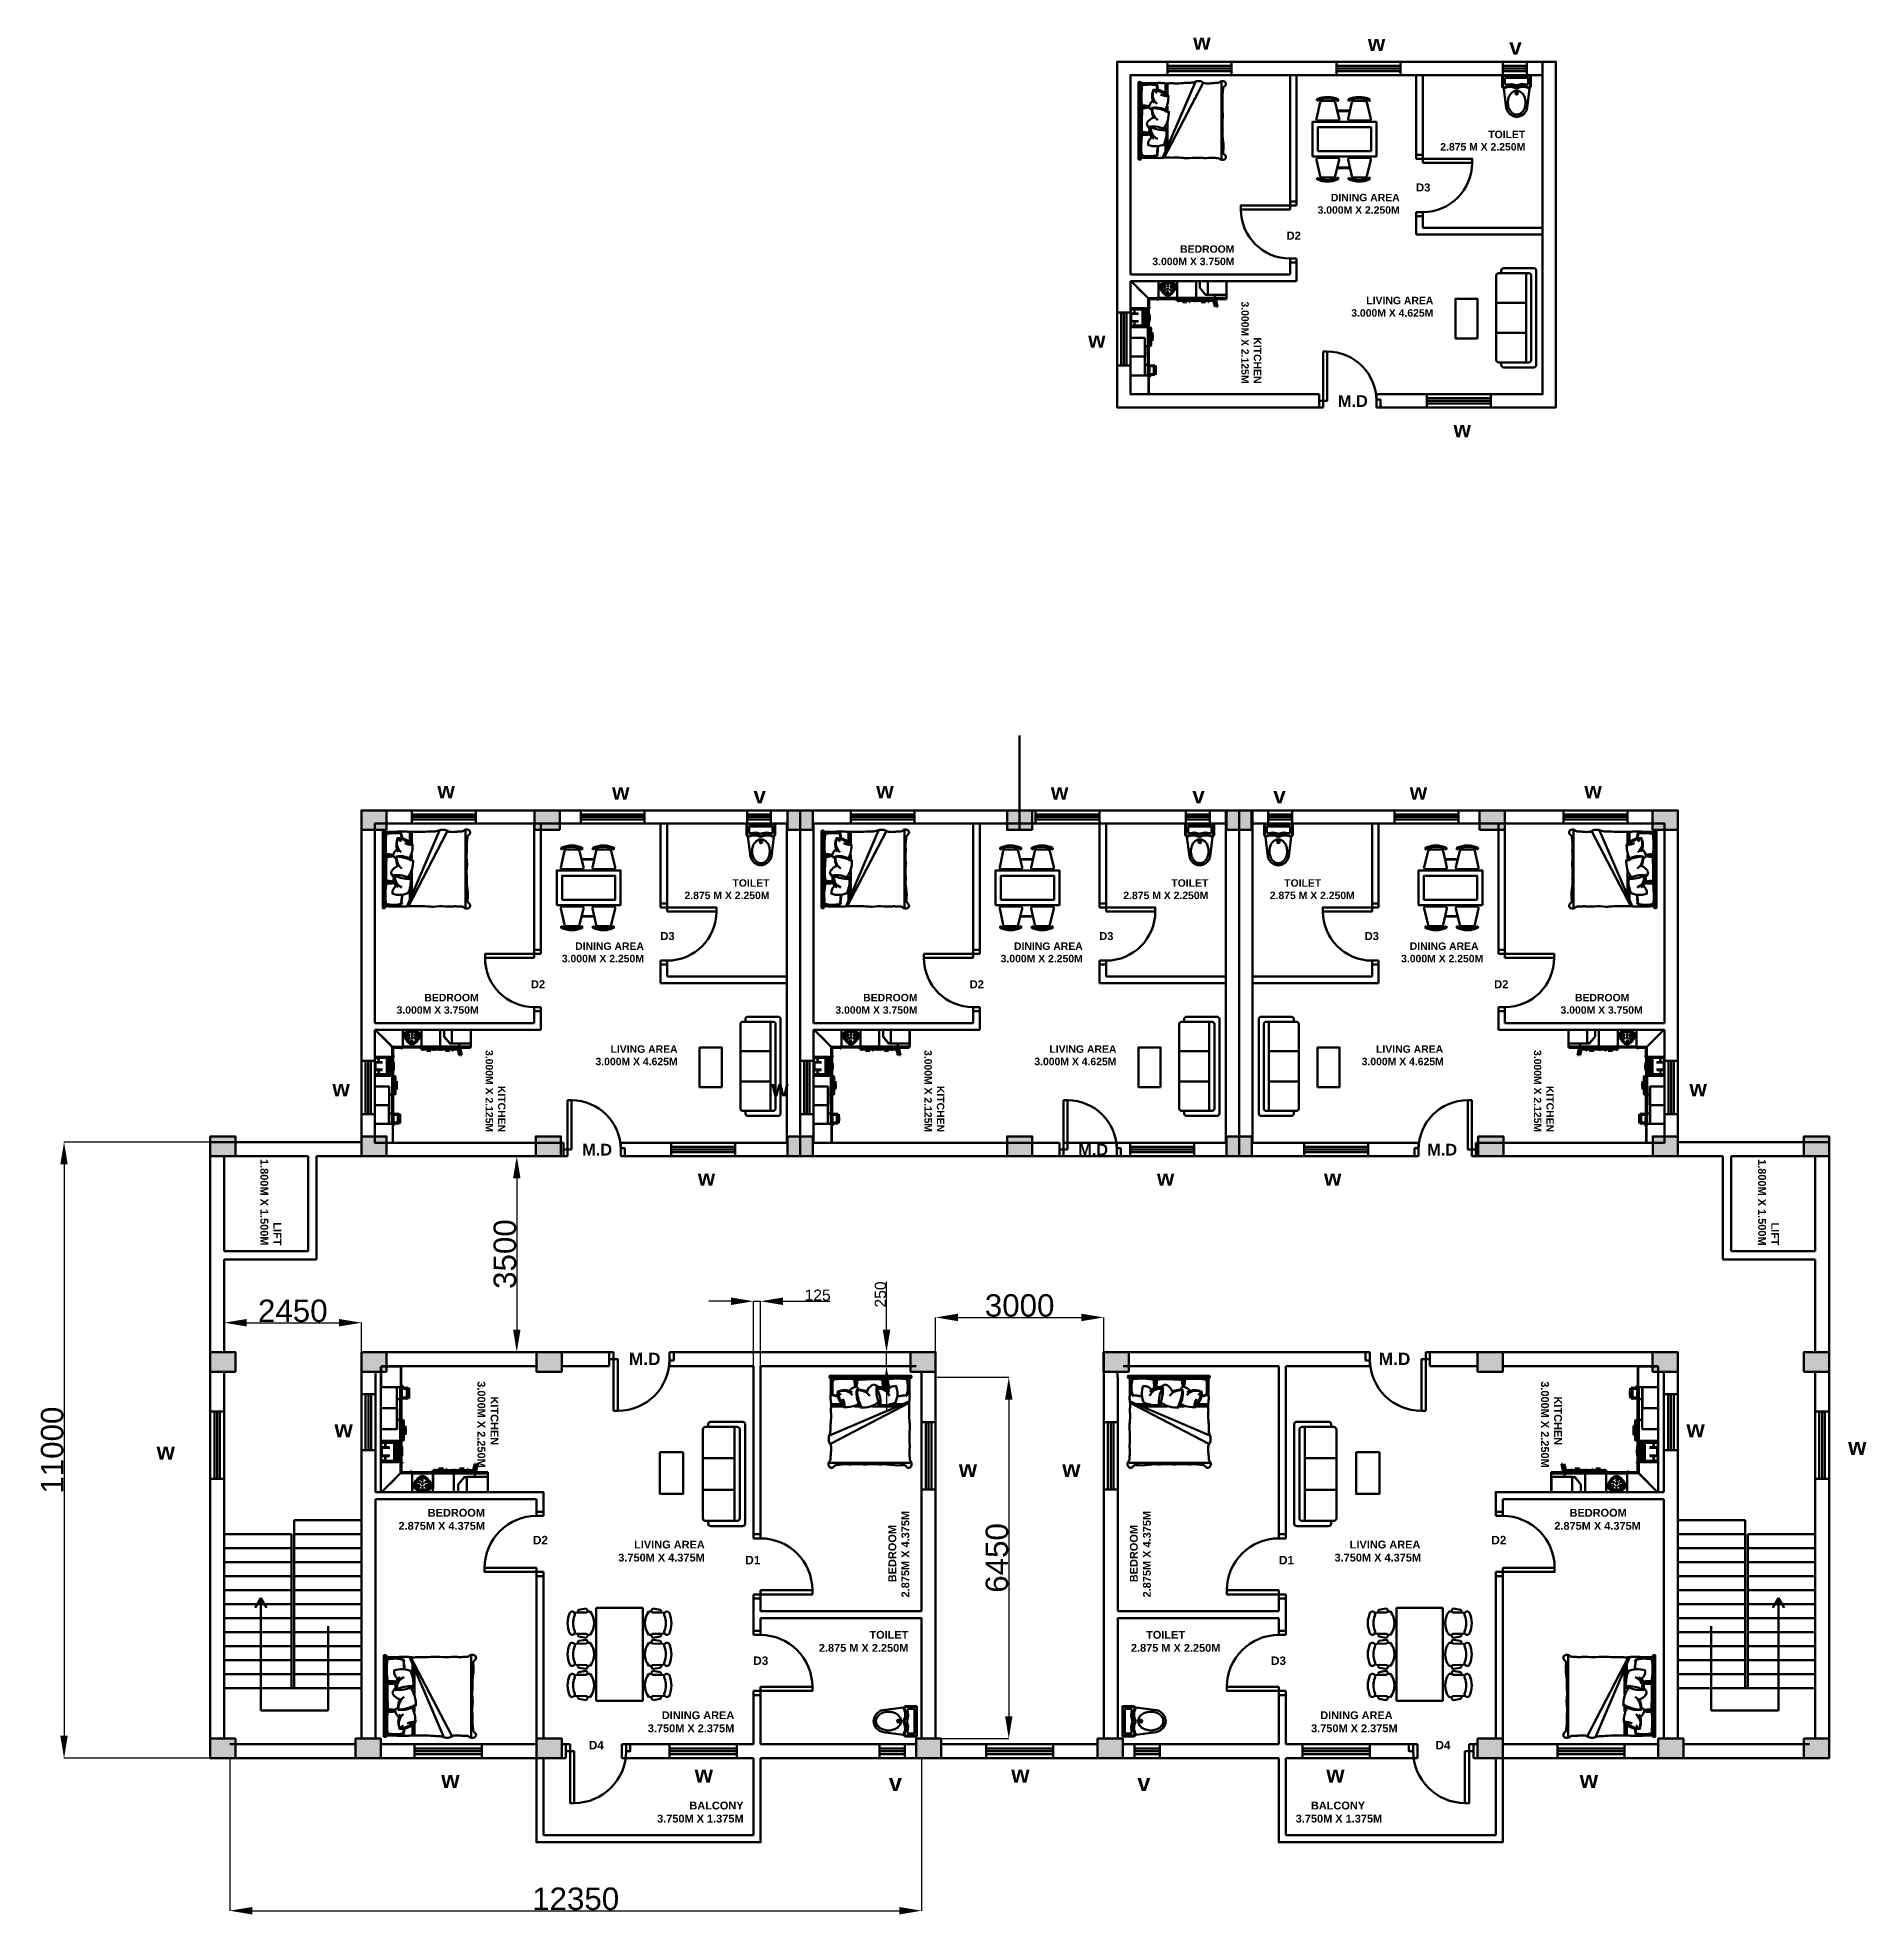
# Model space of a CAD drawing. Header units: millimetres. Extents: x -17601 to 15047, y -2241 to 31268.
import ezdxf

# ---------------------------------------------------------------- set-up
doc = ezdxf.new("R2010")
doc.units = ezdxf.units.MM
doc.layers.get('0').update_dxf_attribs({"lineweight": 53})
doc.styles.add('Annotative', font='Arial.ttf')
doc.styles.get("Standard").update_dxf_attribs({"font": 'Arial.ttf', "height": 1})
doc.dimstyles.new('ISO-25', dxfattribs={"dimtxt": 400, "dimasz": 400, "dimexe": 1.25, "dimexo": 0.625, "dimgap": 6.25, "dimtad": 1, "dimtxsty": 'Annotative', "dimcen": 2.5, "dimadec": 0, "dimazin": 0, "dimtfac": 1, "dimtmove": 0, "dimatfit": 3, "dimfxl": 1, "dimarcsym": 0})

msp = doc.modelspace()

# ---------------------------------------------------------------- texts
at = {"color": 2}
for s, width, gutter_width, insert, char_height, attachment_point in [('{\\fArial|b1|i0|c0|p34;w}', 438.92259, 11.869, (3338.149, 31048.884), 284.8575, 9), ('{\\fArial|b1|i0|c0|p34;w}', 438.92259, 11.869, (6456.047, 31025.447), 284.8575, 9), ('{\\fArial|b1|i0|c0|p34;v}', 383.65764, 11.869, (8891.888, 30960.442), 284.8575, 9), ('{\\fArial|b1|i0|c0|p34;w}', 438.92259, 11.869, (1462.722, 25728.694), 284.8575, 9), ('{\\fArial|b1|i0|c0|p34;w}', 438.92259, 11.869, (7985.956, 24132.893), 284.8575, 9), ('{\\fArial|b1|i0|c0|p34;w}', 438.92259, 11.869, (-10152.803, 17684.549), 284.8575, 9), ('{\\fArial|b1|i0|c0|p34;w}', 438.92259, 11.869, (-7034.905, 17661.112), 284.8575, 9), ('{\\fArial|b1|i0|c0|p34;v}', 383.65764, 11.869, (-4599.065, 17596.107), 284.8575, 9), ('{\\fArial|b1|i0|c0|p34;w}', 438.92259, 11.869, (-2319.222, 17684.549), 284.8575, 9), ('{\\fArial|b1|i0|c0|p34;w}', 438.92259, 11.869, (798.676, 17661.112), 284.8575, 9), ('{\\fArial|b1|i0|c0|p34;v}', 383.65764, 11.869, (3234.517, 17596.107), 284.8575, 9), ('{\\fArial|b1|i0|c0|p34;v}', 383.65764, 11.869, (4458.432, 17596.107), 284.8575, 7), ('{\\fArial|b1|i0|c0|p34;w}', 438.92259, 11.869, (6894.272, 17661.112), 284.8575, 7), ('{\\fArial|b1|i0|c0|p34;w}', 438.92259, 11.869, (10012.17, 17684.549), 284.8575, 7), ('{\\fArial|b1|i0|c0|p34;w}', 438.92259, 11.869, (-12028.231, 12364.359), 284.8575, 9), ('{\\fArial|b1|i0|c0|p34;w}', 438.92259, 11.869, (-4194.649, 12364.359), 284.8575, 9), ('{\\fArial|b1|i0|c0|p34;w}', 438.92259, 11.869, (11887.597, 12364.359), 284.8575, 7), ('{\\fArial|b1|i0|c0|p34;w}', 438.92259, 11.869, (-5504.996, 10768.558), 284.8575, 9), ('{\\fArial|b1|i0|c0|p34;w}', 438.92259, 11.869, (2690.118, 10768.558), 284.8575, 9), ('{\\fArial|b1|i0|c0|p34;w}', 438.92259, 11.869, (5364.363, 10768.558), 284.8575, 7), ('{\\fArial|b1|i0|c0|p34;w}', 462.25491, 12.5, (-11973.7, 6578.065), 300, 3), ('{\\fArial|b1|i0|c0|p34;w}', 462.25491, 12.5, (11833.81, 6578.065), 300, 1), ('{\\fArial|b1|i0|c0|p34;w}', 462.25491, 12.5, (-15475.535, 5880.416), 300, 7), ('{\\fArial|b1|i0|c0|p34;w}', 462.25491, 12.5, (14719.775, 5964.556), 300, 7), ('{\\fArial|b1|i0|c0|p34;w}', 462.25491, 12.5, (-829.604, 5867.849), 300, 3), ('{\\fArial|b1|i0|c0|p34;w}', 462.25491, 12.5, (689.714, 5867.849), 300, 1), ('{\\fArial|b1|i0|c0|p34;w}', 462.25491, 12.5, (-5543.666, 415.031), 300, 3), ('{\\fArial|b1|i0|c0|p34;w}', 462.25491, 12.5, (106.334, 415.031), 300, 3), ('{\\fArial|b1|i0|c0|p34;w}', 462.25491, 12.5, (5403.776, 415.031), 300, 1), ('{\\fArial|b1|i0|c0|p34;w}', 462.25491, 12.5, (-10068.325, 316.495), 300, 3), ('{\\fArial|b1|i0|c0|p34;v}', 404.05217, 12.5, (-2171.311, 263.219), 300, 3), ('{\\fArial|b1|i0|c0|p34;v}', 404.05217, 12.5, (2031.422, 263.219), 300, 1), ('{\\fArial|b1|i0|c0|p34;w}', 462.25491, 12.5, (9928.435, 316.495), 300, 1)]:
    msp.add_mtext_dynamic_manual_height_columns(s, width=width, gutter_width=gutter_width, heights=[0], dxfattribs=dict(at, insert=insert, char_height=char_height, attachment_point=attachment_point))
at = {"color": 6}
for s, width, gutter_width, heights, insert, char_height, attachment_point in [('\\pxt2;{\\fArial|b1|i0|c0|p34;     TOILET\\P2.875 M X 2.250M}', 1595.85968, 11.869, [0], (8955.462, 29248.389), 132.9335, 9), ('\\pxt2;{\\fArial|b1|i0|c0|p34;     DINING AREA\\P  3.000M X 2.250M}', 1650.65652, 11.869, [0], (6714.195, 28120.425), 132.9335, 9), ('\\pxt2;{\\fArial|b1|i0|c0|p34;     BEDROOM\\P3.000M X 3.750M}', 1713.45067, 11.869, [561.192], (3764.343, 27201.73), 132.9335, 9), ('\\pxt2;{\\fArial|b1|i0|c0|p34;     LIVING AREA\\P3.000M X 4.625M}', 1595.85968, 11.869, [0], (7315.025, 26282.696), 132.9335, 9), ('\\pxt2;{\\fArial|b1|i0|c0|p34;     TOILET\\P2.875 M X 2.250M}', 1595.85968, 11.869, [0], (-4535.491, 15884.054), 132.9335, 9), ('\\pxt2;{\\fArial|b1|i0|c0|p34;     TOILET\\P2.875 M X 2.250M}', 1595.85968, 11.869, [0], (3298.09, 15884.054), 132.9335, 9), ('\\pxt2;{\\fArial|b1|i0|c0|p34;     TOILET\\P2.875 M X 2.250M}', 1595.85968, 11.869, [0], (4394.858, 15884.054), 132.9335, 7), ('\\pxt2;{\\fArial|b1|i0|c0|p34;     DINING AREA\\P  3.000M X 2.250M}', 1650.65652, 11.869, [0], (-6776.757, 14756.09), 132.9335, 9), ('\\pxt2;{\\fArial|b1|i0|c0|p34;     DINING AREA\\P  3.000M X 2.250M}', 1650.65652, 11.869, [0], (1056.824, 14756.09), 132.9335, 9), ('\\pxt2;{\\fArial|b1|i0|c0|p34;     DINING AREA\\P  3.000M X 2.250M}', 1650.65652, 11.869, [0], (6636.124, 14756.09), 132.9335, 7), ('\\pxt2;{\\fArial|b1|i0|c0|p34;     BEDROOM\\P3.000M X 3.750M}', 1713.45067, 11.869, [561.192], (-9726.61, 13837.396), 132.9335, 9), ('\\pxt2;{\\fArial|b1|i0|c0|p34;     BEDROOM\\P3.000M X 3.750M}', 1713.45067, 11.869, [561.192], (-1893.028, 13837.396), 132.9335, 9), ('\\pxt2;{\\fArial|b1|i0|c0|p34;     BEDROOM\\P3.000M X 3.750M}', 1713.45067, 11.869, [561.192], (9585.977, 13837.396), 132.9335, 7), ('\\pxt2;{\\fArial|b1|i0|c0|p34;     LIVING AREA\\P3.000M X 4.625M}', 1595.85968, 11.869, [0], (-6175.928, 12918.361), 132.9335, 9), ('\\pxt2;{\\fArial|b1|i0|c0|p34;     LIVING AREA\\P3.000M X 4.625M}', 1595.85968, 11.869, [0], (1657.654, 12918.361), 132.9335, 9), ('\\pxt2;{\\fArial|b1|i0|c0|p34;     LIVING AREA\\P3.000M X 4.625M}', 1595.85968, 11.869, [0], (6035.294, 12918.361), 132.9335, 7), ('\\pxt2;{\\fArial|b1|i0|c0|p34;     BEDROOM\\P2.875M X 4.375M}', 1804.53455, 12.5, [591.024], (-9614.549, 5000.582), 140, 3), ('\\pxt2;{\\fArial|b1|i0|c0|p34;     BEDROOM\\P2.875M X 4.375M}', 1804.53455, 12.5, [591.024], (9474.659, 5000.582), 140, 1), ('\\pxt2;{\\fArial|b1|i0|c0|p34;     LIVING AREA\\P3.750M X 4.375M}', 1680.69264, 12.5, [0], (-5691.243, 4433.892), 140, 3), ('\\pxt2;{\\fArial|b1|i0|c0|p34;     LIVING AREA\\P3.750M X 4.375M}', 1680.69264, 12.5, [0], (5551.353, 4433.892), 140, 1), ('\\pxt2;{\\fArial|b1|i0|c0|p34;     TOILET\\P2.875 M X 2.250M}', 1680.69264, 12.5, [0], (-2056.074, 2821.703), 140, 3), ('\\pxt2;{\\fArial|b1|i0|c0|p34;     TOILET\\P2.875 M X 2.250M}', 1680.69264, 12.5, [0], (1916.185, 2821.703), 140, 1), ('\\pxt2;{\\fArial|b1|i0|c0|p34;     DINING AREA\\P  3.750M X 2.375M}', 1738.40238, 12.5, [0], (-5163.987, 1386.498), 140, 3), ('\\pxt2;{\\fArial|b1|i0|c0|p34;     DINING AREA\\P  3.750M X 2.375M}', 1738.40238, 12.5, [0], (5024.097, 1386.498), 140, 1), ('\\pxt2;{\\fArial|b1|i0|c0|p34;     BALCONY\\P3.750M X 1.375M}', 1680.69264, 12.5, [0], (-4997.901, -225.786), 140, 3), ('\\pxt2;{\\fArial|b1|i0|c0|p34;     BALCONY\\P3.750M X 1.375M}', 1680.69264, 12.5, [0], (4858.012, -225.786), 140, 1)]:
    msp.add_mtext_dynamic_manual_height_columns(s, width=width, gutter_width=gutter_width, heights=heights, dxfattribs=dict(at, insert=insert, char_height=char_height, attachment_point=attachment_point))
at = {"color": 161}
for s, width, gutter_width, insert, char_height, attachment_point in [('{\\fArial|b1|i0|c0|p34;D3}', 323.67771, 11.869, (7261.256, 28517.545), 142.42875, 9), ('{\\fArial|b1|i0|c0|p34;D2}', 323.67771, 11.869, (4950.354, 27659.76), 142.42875, 9), ('{\\fArial|b1|i0|c0|p34;M.D}', 517.58912, 11.869, (6145.886, 24673.115), 208.8955, 9), ('{\\fArial|b1|i0|c0|p34;D3}', 323.67771, 11.869, (-6229.696, 15153.211), 142.42875, 9), ('{\\fArial|b1|i0|c0|p34;D3}', 323.67771, 11.869, (1603.885, 15153.211), 142.42875, 9), ('{\\fArial|b1|i0|c0|p34;D3}', 323.67771, 11.869, (6089.063, 15153.211), 142.42875, 7), ('{\\fArial|b1|i0|c0|p34;D2}', 323.67771, 11.869, (-8540.599, 14295.425), 142.42875, 9), ('{\\fArial|b1|i0|c0|p34;D2}', 323.67771, 11.869, (-707.018, 14295.425), 142.42875, 9), ('{\\fArial|b1|i0|c0|p34;D2}', 323.67771, 11.869, (8399.966, 14295.425), 142.42875, 7), ('{\\fArial|b1|i0|c0|p34;M.D}', 517.58912, 11.869, (-7345.067, 11308.78), 208.8955, 9), ('{\\fArial|b1|i0|c0|p34;M.D}', 517.58912, 11.869, (1509.254, 11308.78), 208.8955, 9), ('{\\fArial|b1|i0|c0|p34;M.D}', 517.58912, 11.869, (7204.434, 11308.78), 208.8955, 7), ('{\\fArial|b1|i0|c0|p34;M.D}', 545.10321, 12.5, (-6481.407, 7788.614), 220, 3), ('{\\fArial|b1|i0|c0|p34;M.D}', 545.10321, 12.5, (6341.518, 7788.614), 220, 1), ('{\\fArial|b1|i0|c0|p34;D2}', 340.88382, 12.5, (-8490.492, 4518.205), 150, 3), ('{\\fArial|b1|i0|c0|p34;D2}', 340.88382, 12.5, (8350.602, 4518.205), 150, 1), ('{\\fArial|b1|i0|c0|p34;D1}', 340.88382, 12.5, (-4699.519, 4161.057), 150, 3), ('{\\fArial|b1|i0|c0|p34;D1}', 340.88382, 12.5, (4559.629, 4161.057), 150, 1), ('{\\fArial|b1|i0|c0|p34;D3}', 340.88382, 12.5, (-4556.746, 2364.821), 150, 3), ('{\\fArial|b1|i0|c0|p34;D3}', 340.88382, 12.5, (4416.856, 2364.821), 150, 1), ('{\\fArial|b1|i0|c0|p34;D4}', 340.88382, 12.5, (-7492.884, 857.452), 150, 3), ('{\\fArial|b1|i0|c0|p34;D4}', 340.88382, 12.5, (7352.995, 857.452), 150, 1)]:
    msp.add_mtext_dynamic_manual_height_columns(s, width=width, gutter_width=gutter_width, heights=[0], dxfattribs=dict(at, insert=insert, char_height=char_height, attachment_point=attachment_point))
at = {"color": 6}
for s, width, gutter_width, heights, insert, char_height, attachment_point, rotation in [('\\pxt2;{\\fArial|b1|i0|c0|p34;     KITCHEN\\P3.000M X 2.125M}', 1595.85968, 11.869, [359.658], (3885.428, 25090.392), 132.9335, 9, 270), ('\\pxt2;{\\fArial|b1|i0|c0|p34;     KITCHEN\\P3.000M X 2.125M}', 1595.85968, 11.869, [359.658], (-9605.524, 11726.057), 132.9335, 9, 270), ('\\pxt2;{\\fArial|b1|i0|c0|p34;     KITCHEN\\P3.000M X 2.125M}', 1595.85968, 11.869, [359.658], (-1771.943, 11726.057), 132.9335, 9, 270), ('\\pxt2;{\\fArial|b1|i0|c0|p34;     KITCHEN\\P3.000M X 2.125M}', 1595.85968, 11.869, [359.658], (9464.891, 11726.057), 132.9335, 3, 270), ('\\pxt2;{\\fArial|b1|i0|c0|p34;     LIFT\\P1.800M X 1.500M}', 1680.69264, 12.5, [0], (-13626.091, 9702.214), 140, 9, 270), ('\\pxt2;{\\fArial|b1|i0|c0|p34;     LIFT\\P1.800M X 1.500M}', 1680.69264, 12.5, [0], (13486.202, 9700.415), 140, 3, 270), ('\\pxt2;{\\fArial|b1|i0|c0|p34;     KITCHEN\\P3.000M X 2.250M}', 1680.69264, 12.5, [378.777], (-9750.29, 7278.143), 140, 7, 270), ('\\pxt2;{\\fArial|b1|i0|c0|p34;     KITCHEN\\P3.000M X 2.250M}', 1680.69264, 12.5, [378.777], (9610.401, 7278.143), 140, 1, 270), ('\\pxt2;{\\fArial|b1|i0|c0|p34;     BEDROOM\\P2.875M X 4.375M}', 1804.53455, 12.5, [378.777], (-2038.115, 3419.29), 140, 7, 90), ('\\pxt2;{\\fArial|b1|i0|c0|p34;     BEDROOM\\P2.875M X 4.375M}', 1804.53455, 12.5, [378.777], (1898.226, 3419.29), 140, 1, 90)]:
    msp.add_mtext_dynamic_manual_height_columns(s, width=width, gutter_width=gutter_width, heights=heights, dxfattribs=dict(at, insert=insert, char_height=char_height, attachment_point=attachment_point, rotation=rotation))

# ---------------------------------------------------------------- blocks, each defined once
blk = doc.blocks.new('bed 1- king size')
at = {"color": 0, "linetype": 'Continuous'}
for p, q in [((-0.949, -0.078), (0.932, -0.078)), ((-0.939, -0.615), (0.932, -1.418)), ((-0.939, -0.645), (0.907, -1.606)), ((-0.768, -0.687), (-0.455, -0.687)), ((-0.666, -0.738), (-0.056, -0.738)), ((-0.225, -0.687), (-0.188, -0.687)), ((0.225, -0.738), (0.338, -0.738)), ((0.61, -0.738), (0.895, -0.738)), ((0.649, -0.687), (0.895, -0.687)), ((-0.949, -2.055), (0.932, -2.055))]:
    blk.add_line(p, q, dxfattribs=at)
blk.add_lwpolyline([(0.898, -0.083, 0.098699), (0.924, -0.072, 0.222522), (0.924, -0.024), (-0.971, -0.024, 0.171621), (-0.972, -0.074, 0.102495), (-0.927, -0.083, 0.015571), (-0.929, -0.266, 0.00267), (-0.934, -0.494, 0.058958), (-0.927, -0.631, -0.038458), (-0.925, -0.755, 0.025508), (-0.925, -0.909, -0.039412), (-0.933, -1.115, 0.016498), (-0.938, -1.265, -0.035771), (-0.929, -1.55, 0.045388), (-0.934, -1.739, -0.080578), (-0.929, -1.837, 0.026504), (-0.936, -1.966, -0.211134), (-0.953, -2.007, 0.329446), (-0.97, -2.131, 0.37589), (-0.896, -2.165, 0.123892), (-0.842, -2.123, -0.342539), (-0.78, -2.103, 0.07104), (-0.52, -2.1, -0.036442), (-0.385, -2.085, -0.046791), (-0.276, -2.087, 0.023628), (-0.176, -2.085, -0.055897), (0.066, -2.088, 0.053528), (0.107, -2.094, 0.053528), (0.147, -2.088, -0.055897), (0.389, -2.085, 0.026973), (0.477, -2.087, -0.036947), (0.615, -2.085, -0.036442), (0.75, -2.1, -0.281256), (0.814, -2.123, -0.521995), (0.814, -2.123, 0.123892), (0.867, -2.165, 0.37589), (0.941, -2.131, 0.329446), (0.924, -2.007, -0.211134), (0.907, -1.966, 0.026504), (0.901, -1.837, -0.06219), (0.896, -1.71, -0.218233), (0.929, -1.594, 0.123513), (0.95, -1.494, 0.129887), (0.929, -1.398, -0.095063), (0.909, -1.265, 0.016498), (0.904, -1.115, -0.039412), (0.896, -0.909, 0.025508), (0.896, -0.755, -0.038458), (0.899, -0.631, 0.058958), (0.905, -0.494, 0.00267), (0.9, -0.266, 0.015571)], format="xyb", close=True, dxfattribs=at)
for centre, radius, start, end in [((-0.522, -0.294), 0.389, 147.51, 213.8336), ((-0.231, -0.283), 0.662, 163.9263, 197.1409), ((-0.657, -1.677), 1.588, 78.5485, 98.3029), ((-0.632, -1.365), 1.287, 78.0142, 100.5125), ((-0.136, -0.437), 0.513, 159.3026, 206.5026), ((-0.585, -0.442), 0.18, 18.9387, 104.6725), ((-0.23, -0.576), 0.248, 78.0413, 160.8342), ((-0.269, -0.496), 0.208, 54.1671, 153.8421), ((2.543, -0.087), 2.913, 180.1063, 184.3312), ((-1.857, -0.304), 1.505, 359.1536, 7.5533), ((0.707, -0.29), 1.035, 169.5301, 179.934), ((-1.248, -0.116), 0.946, 349.589, 2.0447), ((-0.082, -4.069), 3.965, 84.3658, 93.3969), ((-0.04, -2.182), 2.098, 80.934, 97.4266), ((0.404, -0.643), 0.659, 151.0456, 184.1497), ((-0.787, -0.382), 0.625, 328.6542, 9.1977), ((-0.055, -0.443), 0.219, 96.8992, 136.0421), ((-0.244, -0.505), 0.323, 15.4018, 59.7122), ((0.254, -0.68), 0.318, 83.5607, 144.2853), ((0.229, -0.714), 0.361, 78.4081, 122.0077), ((-0.212, -0.44), 0.516, 319.1339, 10.5299), ((-0.598, -0.336), 0.889, 331.605, 358.1749), ((0.347, -0.36), 0.0899, 120.1134, 175.8974), ((1.024, -0.126), 0.738, 177.8261, 191.4767), ((-0.69, -0.295), 0.997, 1.8337, 10.6945), ((0.279, -0.514), 0.237, 28.1996, 86.5061), ((1.057, -0.289), 0.736, 165.3434, 178.3876), ((0.572, -2.107), 2.012, 81.3714, 96.917), ((-0.395, -0.133), 0.746, 349.1667, 3.123), ((0.593, -1.117), 1.043, 75.0181, 103.7392), ((0.615, -0.649), 0.278, 61.8876, 141.8707), ((0.586, -0.703), 0.345, 61.6404, 121.3345), ((0.346, -0.429), 0.397, 302.3262, 7), ((0.079, -0.303), 0.665, 317.3201, 351.4624), ((1.163, -0.802), 0.594, 139.9508, 146.951), ((-1.049, -0.304), 1.913, 354.0935, 6.4707), ((0.009, -0.286), 0.872, 347.3175, 11.7435), ((-1.844, -10.472), 10.046, 83.2132, 84.5476), ((-0.606, 0.747), 1.251, 258.1169, 267.8849), ((-0.329, -0.078), 0.63, 242.3859, 279.8951), ((0.163, -0.137), 0.629, 233.2201, 274.4972), ((0.546, -0.118), 0.637, 240.9467, 275.467), ((1.163, -0.802), 0.594, 156.2982, 173.8539), ((0.694, 0.049), 0.552, 275.447, 287.4199), ((0.88, -1.194), 0.721, 90.6432, 100.2707)]:
    blk.add_arc(centre, radius, start, end, dxfattribs=at)
blk = doc.blocks.new('sofa 6')
for p, q in [((-1100, 167), (-1100, 834)), ((-1044, 890), (1044, 890)), ((1100, 834), (1100, 167)), ((-989, 56), (-989, 723)), ((-989, 667), (989, 667)), ((-933, 779), (933, 779)), ((-334, 667), (-334, 0)), ((334, 667), (334, 0)), ((989, 723), (989, 56)), ((-989, 111), (-1044, 111)), ((933, 0), (-933, 0)), ((1044, 111), (989, 111))]:
    blk.add_line(p, q)
for centre, start, end in [((-1044, 834), 90, 180), ((1044, 834), 0, 90), ((-933, 723), 90, 180), ((933, 723), 0, 90), ((-1044, 167), 180, 270), ((-933, 56), 180, 270), ((933, 56), 270, 0), ((1044, 167), 270, 0)]:
    blk.add_arc(centre, 55.6, start, end)
blk = doc.blocks.new('A$C09D638C3')
for p, q in [((0, 0.717), (0.001, 0.526)), ((0.25, 0.717), (0, 0.717)), ((0.014, 0.717), (0.014, 0.537)), ((0.048, 0.679), (0.048, 0.571)), ((0.25, 0.679), (0.048, 0.679)), ((0.25, 0.717), (0.5, 0.717)), ((0.25, 0.679), (0.453, 0.679)), ((0.453, 0.679), (0.453, 0.571)), ((0.487, 0.717), (0.487, 0.537)), ((0.5, 0.717), (0.5, 0.526)), ((0.001, 0.526), (0.027, 0.497)), ((0.014, 0.537), (0.015, 0.53)), ((0.015, 0.53), (0.019, 0.523)), ((0.019, 0.523), (0.019, 0.523)), ((0.019, 0.523), (0.031, 0.51)), ((0.03, 0.498), (0.027, 0.497)), ((0.027, 0.497), (0.072, 0.158)), ((0.102, 0.522), (0.03, 0.498)), ((0.102, 0.534), (0.031, 0.51)), ((0.048, 0.571), (0.065, 0.563)), ((0.073, 0.565), (0.065, 0.563)), ((0.163, 0.573), (0.073, 0.565)), ((0.178, 0.534), (0.102, 0.534)), ((0.179, 0.521), (0.102, 0.522)), ((0.25, 0.553), (0.163, 0.573)), ((0.249, 0.51), (0.178, 0.534)), ((0.25, 0.496), (0.179, 0.521)), ((0.258, 0.556), (0.25, 0.553)), ((0.253, 0.498), (0.25, 0.496)), ((0.322, 0.534), (0.251, 0.51)), ((0.325, 0.522), (0.253, 0.498)), ((0.346, 0.574), (0.258, 0.556)), ((0.398, 0.534), (0.322, 0.534)), ((0.401, 0.522), (0.325, 0.522)), ((0.436, 0.563), (0.346, 0.574)), ((0.47, 0.51), (0.398, 0.534)), ((0.473, 0.497), (0.401, 0.522)), ((0.476, 0.497), (0.433, 0.158)), ((0.453, 0.571), (0.436, 0.563)), ((0.482, 0.523), (0.47, 0.51)), ((0.5, 0.526), (0.473, 0.497)), ((0.482, 0.523), (0.486, 0.529)), ((0.486, 0.529), (0.487, 0.536)), ((0.487, 0.536), (0.487, 0.537)), ((0.072, 0.16), (0.092, 0.102)), ((0.092, 0.102), (0.136, 0.049)), ((0.136, 0.049), (0.197, 0.013)), ((0.197, 0.013), (0.253, 0)), ((0.253, 0), (0.322, 0.019)), ((0.322, 0.019), (0.38, 0.058)), ((0.38, 0.058), (0.42, 0.114)), ((0.42, 0.114), (0.433, 0.158))]:
    blk.add_line(p, q)
blk.add_circle((0.253, 0.412), 0.0222)
for centre, radius, start, end in [((0.394, 0.247), 0.295, 163.3175, 179.5076), ((0.322, 0.265), 0.221, 143.6094, 162.4475), ((0.278, 0.296), 0.167, 118.8748, 143.2661), ((0.251, 0.347), 0.11, 89.1493, 119.7298), ((0.255, 0.347), 0.11, 60.2702, 90.8507), ((0.228, 0.296), 0.167, 36.7339, 61.1252), ((0.184, 0.265), 0.221, 17.5525, 36.3906), ((0.112, 0.247), 0.295, 0.4924, 16.6825), ((0.394, 0.252), 0.295, 180.4924, 196.6825), ((0.322, 0.234), 0.221, 197.5525, 216.3906), ((0.278, 0.203), 0.167, 216.7339, 241.1252), ((0.251, 0.152), 0.11, 240.2702, 270.8507), ((0.255, 0.152), 0.11, 269.1493, 299.7298), ((0.228, 0.203), 0.167, 298.8748, 323.2661), ((0.184, 0.234), 0.221, 323.6094, 342.4475), ((0.112, 0.252), 0.295, 343.3175, 359.5076)]:
    blk.add_arc(centre, radius, start, end)
blk = doc.blocks.new('m_68')
for p, q in [((-72.008419, 443.155933), (-70.77713, 444.387484)), ((-72.008419, 371.759987), (-72.008419, 443.155933)), ((-0.503492, 444.387532), (-70.77713, 444.387484)), ((-70.77713, 444.387484), (-70.77713, 370.528412)), ((-68.285131, 444.387484), (-68.285131, 444.422055)), ((-68.285131, 444.422055), (-0.522279, 444.422055)), ((-0.522279, 444.422055), (-0.522279, 444.387532)), ((-0.503492, 370.528412), (-0.503492, 444.387532)), ((0, 444.422055), (0, 0)), ((-99.878692, 368.104553), (-100.53339, 350.079251)), ((-100.53339, 350.079251), (-99.878692, 332.053948)), ((-99.31736, 368.104553), (-99.878692, 368.104553)), ((-99.878692, 332.053948), (-99.31736, 332.053948)), ((-99.580288, 362.67066), (-99.580288, 363.290119)), ((-99.580288, 363.290119), (-94.122076, 363.290072)), ((-99.580288, 336.755467), (-99.580288, 337.489414)), ((-94.122076, 336.755467), (-99.580288, 336.755467)), ((-99.142599, 363.290119), (-99.31736, 368.104553)), ((-99.31736, 332.053948), (-99.1467, 336.755467)), ((-99.120092, 362.67066), (-98.66271, 350.079251)), ((-98.66271, 350.079251), (-99.112892, 337.684679)), ((-99.112892, 337.684679), (-94.122076, 337.684679)), ((-94.122076, 362.360811), (-99.108791, 362.360859)), ((-94.122076, 363.290072), (-94.122076, 362.360811)), ((-94.122076, 337.684679), (-94.122076, 336.755467)), ((-94.110918, 361.985064), (-92.879676, 363.380814)), ((-94.110918, 338.129568), (-94.110918, 361.985064)), ((-92.879676, 336.733818), (-94.110918, 338.129568)), ((-94.031429, 368.881083), (-92.799997, 370.276833)), ((-94.031429, 364.742089), (-94.031429, 368.881083)), ((-92.830467, 363.380814), (-94.031429, 364.742089)), ((-94.025373, 335.356856), (-92.810726, 336.733818)), ((-94.025373, 331.217814), (-94.025373, 335.356856)), ((-92.879676, 363.380814), (-92.879676, 336.733818)), ((-91.59708, 363.380814), (-92.879676, 363.380814)), ((-92.810726, 336.733818), (-92.879676, 336.733818)), ((-92.879676, 336.733818), (-91.59708, 336.733818)), ((-92.799997, 370.276833), (-92.799997, 363.380814)), ((-92.799997, 370.276833), (-91.526174, 370.276833)), ((-92.794132, 336.733818), (-92.794132, 329.822064)), ((-91.59708, 336.733818), (-91.59708, 363.380814)), ((-91.526174, 363.346339), (-91.59708, 363.346339)), ((-91.520309, 336.752606), (-91.59708, 336.752606)), ((-91.526174, 370.276833), (-91.526174, 363.346339)), ((-91.526174, 368.117762), (-73.057222, 368.117762)), ((-91.526174, 365.472031), (-73.949003, 365.472031)), ((-91.526174, 363.759709), (-91.520309, 363.759709)), ((-91.520309, 363.759709), (-91.520309, 336.099434)), ((-91.520309, 329.822064), (-91.520309, 336.752606)), ((-91.520309, 334.462786), (-73.955488, 334.462786)), ((-91.520309, 331.817055), (-73.057222, 331.817055)), ((-91.520309, 331.806898), (-73.057222, 331.806898)), ((-91.093921, 368.117762), (-91.093921, 368.587065)), ((-91.093921, 368.587065), (-73.057222, 368.587065)), ((-91.093921, 331.29797), (-91.093921, 331.806898)), ((-77.212906, 373.150349), (-77.212906, 375.973416)), ((-77.212906, 375.973416), (-75.331068, 375.973416)), ((-75.331068, 375.890827), (-77.212906, 375.890827)), ((-75.331068, 373.150349), (-77.212906, 373.150349)), ((-76.254081, 375.187874), (-76.254081, 375.213146)), ((-76.254081, 375.213146), (-72.008419, 375.213146)), ((-76.254081, 373.820257), (-76.254081, 373.853302)), ((-72.008419, 373.820257), (-76.254081, 373.820257)), ((-75.331068, 375.973416), (-75.331068, 375.890827)), ((-75.331068, 375.213146), (-75.331068, 375.890827)), ((-75.331068, 375.295782), (-72.008419, 375.295782)), ((-75.331068, 373.820257), (-75.331068, 373.150349)), ((-73.86074, 367.903424), (-74.515438, 349.878073)), ((-74.515438, 349.878073), (-73.86074, 331.85277)), ((-73.299598, 367.903424), (-73.86074, 367.903424)), ((-73.86074, 331.85277), (-73.299598, 331.85277)), ((-73.562288, 362.469483), (-73.562288, 363.088942)), ((-73.562288, 363.088942), (-73.057222, 363.088942)), ((-73.562288, 336.554337), (-73.562288, 337.288285)), ((-73.057222, 336.554337), (-73.562288, 336.554337)), ((-73.124599, 363.088942), (-73.299598, 367.903424)), ((-73.299598, 331.85277), (-73.1287, 336.554337)), ((-73.211336, 365.472031), (-73.057222, 365.472031)), ((-73.204898, 334.462786), (-73.057222, 334.462786)), ((-73.10214, 362.469483), (-73.057222, 361.231947)), ((-73.057222, 338.524246), (-73.095131, 337.483549)), ((-73.095131, 337.483549), (-73.057222, 337.483549)), ((-73.09103, 362.159729), (-73.057222, 362.159729)), ((-73.057222, 329.136658), (-73.057222, 370.936251)), ((-73.057222, 370.936251), (-72.555685, 370.936251)), ((-72.555685, 370.936251), (-72.555685, 329.136658)), ((-72.555685, 370.936251), (-71.184969, 370.936251)), ((-70.77713, 370.528412), (-72.008419, 371.759987)), ((-71.067762, 329.136658), (-71.067762, 370.81914)), ((-70.77713, 370.528412), (-0.503492, 370.528412)), ((-68.241024, 329.136658), (-68.241024, 370.528412)), ((-56.254291, 370.524597), (-56.869936, 369.908715)), ((-56.869936, 369.908715), (-56.860733, 297.246695)), ((-56.245136, 296.630955), (-56.254291, 370.524597)), ((-56.254291, 370.524597), (0.000191, 370.524597)), ((-0.503492, 370.936251), (0.000191, 370.936251)), ((-92.794132, 329.822064), (-94.025373, 331.217814)), ((-92.794132, 329.822064), (-91.520309, 329.822064)), ((-73.057222, 331.29797), (-91.093921, 331.29797)), ((-72.555685, 329.136658), (-73.057222, 329.136658)), ((-73.03791, 255.32732), (-73.03791, 329.136658)), ((-72.555685, 329.136658), (-71.067762, 329.136658)), ((-72.533416, 255.32732), (-72.533416, 329.136658)), ((-71.067762, 329.136658), (-68.241024, 329.136658)), ((-71.037912, 255.32732), (-71.037912, 329.136658)), ((-68.241024, 329.136658), (-68.199396, 329.136658)), ((-68.199396, 329.14877), (-68.197059, 329.14877)), ((-68.197059, 329.14877), (-68.197059, 255.311489)), ((-68.197059, 329.14877), (-56.864833, 329.14877)), ((-56.699991, 296.525812), (-57.315635, 295.909977)), ((-57.315635, 295.909977), (-57.306432, 223.24791)), ((-56.860733, 297.246695), (-56.245136, 296.630955)), ((-56.699991, 296.525812), (0.000191, 296.52586)), ((-56.690645, 222.63217), (-56.699991, 296.525812)), ((-56.245136, 296.630955), (0.000191, 296.631003)), ((-87.071895, 234.650803), (-87.730837, 218.411923)), ((-87.730837, 218.411923), (-87.071895, 202.173043)), ((-86.506843, 234.650803), (-87.071895, 234.650803)), ((-87.071895, 202.173043), (-86.506843, 202.173043)), ((-86.771488, 229.754925), (-86.771488, 230.313492)), ((-86.771488, 230.313492), (-81.384182, 230.313492)), ((-86.771488, 206.408644), (-86.771488, 207.069826)), ((-81.384182, 206.408644), (-86.771488, 206.408644)), ((-86.330843, 230.313492), (-86.506843, 234.650803)), ((-86.506843, 202.173043), (-86.334943, 206.408644)), ((-85.847854, 218.411923), (-86.308193, 229.754925)), ((-86.308193, 207.069826), (-85.847854, 218.411923)), ((-86.300993, 207.245779), (-81.384182, 207.245779)), ((-86.296892, 229.476357), (-81.384182, 229.476357)), ((-81.399631, 252.958775), (-80.168342, 254.19035)), ((-81.399631, 249.323845), (-81.399631, 252.958775)), ((-80.168342, 248.09227), (-81.399631, 249.323845)), ((-81.384182, 246.833182), (-80.15294, 248.064757)), ((-81.384182, 190.127516), (-81.384182, 246.833182)), ((-80.168342, 254.19035), (-80.168342, 248.09227)), ((-78.877735, 254.19035), (-80.168342, 254.19035)), ((-80.168342, 248.09227), (-78.877735, 248.09227)), ((-80.15294, 248.064757), (-80.15294, 188.895941)), ((-78.975963, 248.064757), (-80.15294, 248.064757)), ((-79.571867, 248.064757), (-79.571867, 248.09227)), ((-79.129123, 248.064757), (-79.129123, 248.09227)), ((-78.975963, 188.895941), (-78.975963, 248.064757)), ((-78.877735, 248.09227), (-78.877735, 254.19035)), ((-78.877735, 252.60973), (-73.051357, 252.60973)), ((-78.877735, 251.533938), (-73.051357, 251.533938)), ((-78.680277, 252.60973), (-78.680277, 252.743817)), ((-78.680277, 252.743817), (-73.051357, 252.743817)), ((-78.680277, 185.058165), (-78.680277, 251.533938)), ((-74.972677, 234.650851), (-75.631618, 218.411923)), ((-75.631618, 218.411923), (-74.972677, 202.173043)), ((-74.407816, 234.650851), (-74.972677, 234.650851)), ((-74.972677, 202.173043), (-74.407816, 202.173043)), ((-74.107217, 234.650851), (-74.766206, 218.411923)), ((-74.766206, 218.411923), (-74.107217, 202.173043)), ((-74.672269, 229.755497), (-74.672269, 230.31354)), ((-74.672269, 230.31354), (-74.283218, 230.31354)), ((-74.672269, 206.408644), (-74.672269, 207.069779)), ((-74.279117, 206.408644), (-74.672269, 206.408644)), ((-74.257421, 230.947829), (-74.407816, 234.650851)), ((-74.407816, 202.173043), (-74.257421, 205.876065)), ((-73.542404, 234.650851), (-74.107217, 234.650851)), ((-74.107217, 202.173043), (-73.542404, 202.173043)), ((-73.806858, 229.755688), (-73.806858, 230.31354)), ((-73.806858, 230.31354), (-73.051357, 230.31354)), ((-73.806858, 206.408644), (-73.806858, 207.069874)), ((-73.051357, 206.408644), (-73.806858, 206.408644)), ((-73.366403, 230.31354), (-73.542404, 234.650851)), ((-73.542404, 202.173043), (-73.370504, 206.408644)), ((-73.370504, 206.408644), (-73.051357, 206.408644)), ((-73.343753, 229.755688), (-73.051357, 222.554684)), ((-73.051357, 214.269209), (-73.336506, 207.245779)), ((-73.336506, 207.245779), (-73.051357, 207.245779)), ((-73.332405, 229.476404), (-73.051357, 229.476357)), ((-73.051357, 181.490088), (-73.051357, 255.32732)), ((-73.051357, 255.32732), (-72.546482, 255.32732)), ((-72.546482, 255.32732), (-72.546482, 181.490088)), ((-71.048832, 255.32732), (-72.546482, 255.32732)), ((-71.048832, 181.490088), (-71.048832, 255.32732)), ((-71.048832, 255.32732), (-68.203497, 255.32732)), ((-68.203497, 255.32732), (-68.206453, 255.32732)), ((-68.203497, 181.539107), (-68.203497, 255.32732)), ((-68.203497, 255.32732), (-57.310533, 255.32732)), ((-68.197059, 255.311489), (-57.310533, 255.311489)), ((-57.306432, 223.24791), (-56.690645, 222.63217)), ((-56.690645, 222.63217), (0.000191, 222.632218)), ((-81.399631, 187.690449), (-80.173635, 188.916588)), ((-81.399631, 184.055519), (-81.399631, 187.690449)), ((-80.168342, 182.823944), (-81.399631, 184.055519)), ((-80.15294, 188.895941), (-81.384182, 190.127516)), ((-80.168342, 188.911152), (-80.168342, 182.823944)), ((-80.168342, 182.823944), (-78.877735, 182.823944)), ((-80.15294, 188.895941), (-78.975963, 188.895941)), ((-78.877735, 188.921976), (-78.975963, 188.921976)), ((-78.877735, 182.823944), (-78.877735, 188.921976)), ((-78.877735, 185.058165), (-73.051357, 185.058165)), ((-78.877735, 183.982325), (-73.051357, 183.982325)), ((-75.047254, 160.862637), (-75.706625, 144.623709)), ((-75.706625, 144.623709), (-75.047254, 128.384829)), ((-75.596285, 144.623709), (-74.936723, 160.862637)), ((-74.936723, 128.384829), (-75.596285, 144.623709)), ((-74.936723, 160.862637), (-75.047254, 160.862637)), ((-74.936723, 160.862637), (-74.371481, 160.862637)), ((-74.070882, 160.862637), (-74.730253, 144.623709)), ((-74.730253, 144.623709), (-74.070882, 128.384829)), ((-74.636316, 155.967808), (-74.636316, 156.525326)), ((-74.636316, 156.525326), (-74.247074, 156.525326)), ((-74.636316, 132.62043), (-74.636316, 133.281565)), ((-74.371481, 160.862637), (-74.221277, 157.161284)), ((-73.50564, 160.862637), (-74.070882, 160.862637)), ((-73.770332, 155.968094), (-73.770332, 156.525326)), ((-73.770332, 156.525326), (-73.01445, 156.525326)), ((-73.770332, 132.62043), (-73.770332, 133.281708)), ((-73.329496, 156.525326), (-73.50564, 160.862637)), ((-73.306846, 155.968094), (-73.01445, 148.766184)), ((-73.01445, 140.480805), (-73.299598, 133.457566)), ((-73.299598, 133.457566), (-73.01445, 133.457566)), ((-73.295498, 155.688191), (-73.01445, 155.688191)), ((-72.546482, 181.490088), (-73.051357, 181.490088)), ((-73.01445, 107.701874), (-73.01445, 181.490088)), ((-72.546482, 181.490088), (-71.048832, 181.490088)), ((-72.509193, 181.490088), (-72.509193, 107.701874)), ((-71.048832, 181.490088), (-71.02189, 181.490088)), ((-71.010732, 181.539107), (-71.02189, 181.539107)), ((-71.010732, 107.701874), (-71.010732, 181.539107)), ((-71.010732, 181.539107), (-68.163681, 181.539107)), ((-68.163681, 181.539107), (-68.183994, 181.539107)), ((-68.163681, 181.539107), (0.000382, 181.539154)), ((-68.163681, 107.701874), (-68.163681, 181.539107)), ((-62.550592, 179.79765), (-1.217174, 179.797697)), ((-62.550592, 105.904055), (-62.550592, 179.79765)), ((-62.550592, 179.79765), (-61.580848, 178.006792)), ((-61.580848, 178.006792), (-54.40607, 173.850775)), ((-54.40607, 173.850775), (-48.012113, 173.906517)), ((-54.40607, 173.850775), (-54.40607, 111.850977)), ((-48.012113, 109.952641), (-48.012113, 175.749111)), ((-48.012113, 175.749111), (-47.245502, 174.82543)), ((-48.012113, 175.749111), (-15.664625, 175.749111)), ((-47.245502, 174.82543), (-47.245502, 110.876274)), ((-16.431236, 174.82543), (-47.245502, 174.82543)), ((-3.408002, 156.913042), (-31.329488, 156.913042)), ((-29.699039, 158.760405), (-1.444912, 158.760405)), ((-15.664625, 175.749111), (-16.431236, 174.82543)), ((-16.431236, 158.760405), (-16.431236, 174.82543)), ((-15.664625, 158.760405), (-15.664625, 175.749111)), ((-15.664625, 174.188614), (-3.133011, 174.297905)), ((-1.444912, 158.760405), (-3.408002, 156.913042)), ((-3.408002, 129.087878), (-3.408002, 156.913042)), ((-3.133011, 174.297905), (-0.986147, 172.05987)), ((-1.062679, 158.760405), (-1.444912, 158.760405)), ((-1.217174, 179.797697), (-1.217174, 178.036595)), ((-0.986147, 172.05987), (-1.217174, 179.797697)), ((-1.062679, 127.240563), (-1.062679, 158.760405)), ((-0.986147, 113.641882), (-0.986147, 172.05987)), ((-378.170704, 0.000096), (-378.170704, 70.368386)), ((-378.170704, 70.368386), (-331.833219, 70.368338)), ((-378.170704, 69.863558), (-331.833219, 69.86351)), ((-378.170704, 68.366337), (-331.833219, 68.366337)), ((-375.145888, 71.176911), (-355.07226, 71.835757)), ((-375.145888, 70.612145), (-375.145888, 71.176911)), ((-369.910144, 70.440293), (-375.145888, 70.612145)), ((-369.910144, 70.368386), (-369.910144, 70.876646)), ((-369.910144, 70.876646), (-369.092774, 70.876646)), ((-368.875193, 70.368386), (-368.875193, 70.406342)), ((-368.875193, 70.406342), (-367.719149, 70.368386)), ((-355.07226, 71.835757), (-334.998417, 71.176911)), ((-341.010522, 100.60463), (-342.569732, 100.381995)), ((-342.569732, 100.381995), (-341.229486, 94.227791)), ((-342.425584, 70.368338), (-341.049814, 70.413542)), ((-341.394901, 70.368338), (-341.394901, 70.402193)), ((-341.229486, 94.227791), (-341.135549, 94.24119)), ((-341.139269, 94.25788), (-339.56933, 94.482041)), ((-336.1207, 71.213722), (-341.139269, 94.25788)), ((-341.135549, 94.24119), (-336.1207, 71.213722)), ((-341.049814, 70.876599), (-340.359974, 70.876599)), ((-341.010522, 100.60463), (-339.257049, 99.606943)), ((-339.674043, 94.467068), (-341.010522, 100.60463)), ((-340.359974, 70.876599), (-340.359974, 70.368338)), ((-334.998417, 70.612145), (-340.359974, 70.436144)), ((-338.4449, 95.878029), (-339.653492, 94.470024)), ((-339.56933, 94.482041), (-337.815618, 93.484354)), ((-334.416198, 70.819855), (-339.56933, 94.482041)), ((-339.257049, 99.606943), (-338.4449, 95.878029)), ((-331.734371, 95.801592), (-338.415241, 94.847775)), ((-338.415241, 94.847775), (-338.235569, 94.022656)), ((-338.235569, 94.022656), (-332.126951, 94.894743)), ((-337.815618, 93.484354), (-333.190822, 72.247505)), ((-337.152719, 70.368338), (-336.070299, 70.522881)), ((-336.071491, 70.576906), (-336.025953, 70.368338)), ((-336.070299, 70.522881), (-336.036729, 70.368338)), ((-334.998417, 71.176911), (-334.998417, 70.612145)), ((-334.998417, 70.736742), (-334.416198, 70.819855)), ((-334.513664, 70.805931), (-334.418344, 70.368338)), ((-334.475994, 70.81132), (-333.697271, 70.368338)), ((-333.190822, 72.247505), (-334.416198, 70.819855)), ((-333.432245, 71.966267), (-333.283996, 71.285439)), ((-333.286714, 72.13583), (-329.341411, 72.69907)), ((-333.283996, 71.285439), (-329.341411, 71.848297)), ((-332.965421, 99.930573), (-332.278299, 100.02861)), ((-332.278299, 100.02861), (-327.991199, 84.13682)), ((-331.833219, 54.182768), (-331.833219, 70.404768)), ((-331.833219, 70.404768), (-258.011913, 70.404721)), ((-258.011913, 69.898892), (-331.833219, 69.898987)), ((-331.833219, 68.398953), (-258.011913, 68.398905)), ((-331.592369, 95.149851), (-331.734371, 95.801592)), ((-330.555486, 77.35796), (-329.324197, 78.589535)), ((-330.555486, 76.102638), (-330.555486, 77.35796)), ((-324.436521, 77.35796), (-330.555486, 77.35796)), ((-324.436521, 76.102638), (-330.555486, 76.102638)), ((-329.341411, 70.404768), (-329.341411, 76.102638)), ((-329.324197, 78.589535), (-325.667762, 78.589535)), ((-328.26581, 70.404768), (-328.26581, 76.102638)), ((-328.26581, 76.0427), (-261.804485, 76.0427)), ((-328.20177, 76.102638), (-328.185558, 76.0427)), ((-327.991199, 84.13682), (-327.067566, 78.589535)), ((-326.653337, 76.102638), (-326.643371, 76.0427)), ((-325.667762, 78.589535), (-324.436521, 77.35796)), ((-324.436521, 76.102638), (-324.436521, 77.365685)), ((-324.436521, 77.365685), (-265.611314, 77.365685)), ((-324.436521, 76.102638), (-324.436521, 77.35796)), ((-265.611314, 76.102638), (-324.436521, 76.102638)), ((-306.919908, 77.365685), (-306.919908, 82.792282)), ((-306.919908, 82.792282), (-306.258964, 82.792282)), ((-306.083011, 77.365685), (-306.083011, 82.321072)), ((-294.919347, 83.753252), (-278.683996, 83.093119)), ((-294.919347, 81.867218), (-283.578491, 82.328272)), ((-283.857202, 77.365685), (-283.857202, 82.316971)), ((-283.578491, 82.792282), (-283.020305, 82.792282)), ((-283.020305, 82.792282), (-283.020305, 77.365685)), ((-278.683996, 82.527304), (-283.020305, 82.35097)), ((-278.683996, 83.093119), (-278.683996, 82.527304)), ((-265.611314, 77.35796), (-264.380073, 78.589535)), ((-265.611314, 77.365685), (-265.611314, 76.102638)), ((-265.611314, 76.102638), (-265.611314, 77.35796)), ((-259.492397, 77.35796), (-265.611314, 77.35796)), ((-259.492397, 76.102638), (-265.611314, 76.102638)), ((-264.380073, 78.589535), (-260.723638, 78.589535)), ((-261.804485, 70.404721), (-261.804485, 76.102638)), ((-260.728883, 70.404721), (-260.728883, 76.102638)), ((-260.728883, 76.0427), (-260.59494, 76.0427)), ((-260.723638, 78.589535), (-259.492397, 77.35796)), ((-260.59494, 76.0427), (-260.59494, 70.404721)), ((-259.492397, 77.35796), (-259.492397, 76.102638)), ((-258.087492, 0.00121), (-258.087492, 70.404768)), ((-258.087492, 70.404768), (-184.266233, 70.404721)), ((-184.266233, 69.898939), (-258.087492, 69.898987)), ((-258.087492, 68.398953), (-184.266233, 68.398905)), ((-258.011913, 70.404721), (-258.011913, 69.898892)), ((-258.011913, 68.398905), (-258.011913, 69.898892)), ((-258.011913, 68.398905), (-258.011913, 65.54904)), ((-256.809759, 77.35796), (-255.578518, 78.589535)), ((-256.809759, 76.102638), (-256.809759, 77.35796)), ((-250.690841, 77.35796), (-256.809759, 77.35796)), ((-256.809759, 76.102638), (-250.690841, 76.102638)), ((-255.595684, 76.102638), (-256.809759, 76.102638)), ((-255.595684, 70.404768), (-255.595684, 76.102638)), ((-255.578518, 78.589535), (-251.922083, 78.589535)), ((-188.058805, 76.0427), (-255.526352, 76.0427)), ((-255.526352, 76.0427), (-255.526352, 70.404768)), ((-250.690841, 76.102638), (-254.52013, 76.102638)), ((-254.52013, 76.102638), (-254.52013, 76.0427)), ((-254.52013, 76.0427), (-188.058805, 76.0427)), ((-251.922083, 78.589535), (-250.690841, 77.35796)), ((-250.690841, 77.365685), (-250.690841, 76.102638)), ((-191.865635, 77.365685), (-250.690841, 77.365685)), ((-250.690841, 76.102638), (-250.690841, 77.35796)), ((-250.690841, 76.102638), (-191.865635, 76.102638)), ((-237.408971, 70.649004), (-237.408971, 71.214867)), ((-233.174228, 77.365685), (-233.174228, 82.792282)), ((-233.174228, 82.792282), (-232.513284, 82.792282)), ((-233.174228, 70.404721), (-233.174228, 70.913983)), ((-233.174228, 70.913983), (-232.513284, 70.913983)), ((-232.337284, 77.365685), (-232.337284, 82.321072)), ((-232.337284, 70.404721), (-232.337284, 70.44282)), ((-221.17362, 83.753252), (-204.938268, 83.093119)), ((-209.832811, 82.328272), (-221.17362, 81.867218)), ((-221.17362, 81.867218), (-210.111522, 82.316971)), ((-221.17362, 71.874953), (-204.938268, 71.214819)), ((-210.946655, 70.404721), (-209.832811, 70.45002)), ((-210.111522, 82.316971), (-210.111522, 77.365685)), ((-210.111522, 70.404721), (-210.111522, 70.438671)), ((-209.274625, 82.792282), (-209.832811, 82.792282)), ((-209.832811, 70.913983), (-209.274625, 70.91403)), ((-209.274625, 77.365685), (-209.274625, 82.792282)), ((-204.938268, 82.527304), (-209.274625, 82.35097)), ((-209.274625, 82.35097), (-209.274625, 77.365685)), ((-209.274625, 70.91403), (-209.274625, 70.404721)), ((-204.938268, 70.649004), (-209.274625, 70.472718)), ((-204.938268, 83.093119), (-204.938268, 82.527304)), ((-204.938268, 71.214819), (-204.938268, 70.649004)), ((-191.865635, 77.35796), (-190.634393, 78.589535)), ((-191.865635, 76.102638), (-191.865635, 77.365685)), ((-191.865635, 76.102638), (-191.865635, 77.35796)), ((-185.746669, 77.35796), (-191.865635, 77.35796)), ((-191.865635, 76.102638), (-185.746669, 76.102638)), ((-188.058805, 76.102638), (-191.865635, 76.102638)), ((-190.634393, 78.589535), (-186.977911, 78.589535)), ((-188.058805, 70.404721), (-188.058805, 76.102638)), ((-185.746669, 76.102638), (-186.983204, 76.102638)), ((-186.983204, 76.102638), (-186.983204, 70.404721)), ((-186.983204, 76.0427), (-186.849212, 76.0427)), ((-186.977911, 78.589535), (-185.746669, 77.35796)), ((-186.849212, 76.0427), (-186.849212, 70.404721)), ((-185.746669, 76.102638), (-185.746669, 77.35796)), ((-184.266233, 70.404721), (-184.266233, 69.898939)), ((-184.266233, 65.54904), (-184.266233, 70.306731)), ((-184.266233, 68.398905), (-184.266233, 69.898939)), ((-184.266233, 68.398905), (-184.266233, 65.54904)), ((-184.220886, 0.001191), (-184.220886, 70.420504)), ((-184.220886, 70.420504), (-110.399627, 70.420456)), ((-110.399627, 69.915676), (-184.220886, 69.915724)), ((-184.220886, 68.418646), (-110.399627, 68.418598)), ((-181.621265, 71.316481), (-181.621265, 73.198843)), ((-181.621265, 73.198843), (-178.881454, 73.198843)), ((-180.951547, 71.316481), (-181.621265, 71.316481)), ((-180.951547, 70.420504), (-180.951547, 72.239781)), ((-180.951547, 72.239781), (-180.918359, 72.239781)), ((-179.58436, 72.239781), (-179.558992, 72.239781)), ((-179.558992, 72.239781), (-179.558992, 70.420504)), ((-178.881454, 71.316481), (-179.558992, 71.316481)), ((-178.881454, 73.198843), (-178.881454, 71.316481)), ((-110.399627, 70.420456), (-110.399627, 69.915676)), ((-110.399627, 65.574217), (-110.399627, 70.322657)), ((-110.399627, 68.418598), (-110.399627, 69.915676)), ((-110.399627, 68.418598), (-110.399627, 65.574217)), ((-110.300779, 70.815087), (-73.370504, 70.815087)), ((-72.383976, 69.814587), (-110.300779, 69.814587)), ((-71.038484, 68.475485), (-110.300779, 68.475485)), ((-110.300779, 66.632605), (-69.199609, 66.632653)), ((-107.490444, 72.093821), (-107.490444, 73.974943)), ((-107.490444, 73.974943), (-104.749012, 73.974943)), ((-106.820106, 72.093821), (-107.490444, 72.093821)), ((-106.820106, 70.815087), (-106.820106, 73.016501)), ((-106.820106, 73.016501), (-106.770706, 73.016501)), ((-105.468559, 73.016501), (-105.426931, 73.016501)), ((-105.426931, 73.016501), (-105.426931, 70.815087)), ((-104.749012, 72.093821), (-105.426931, 72.093821)), ((-104.749012, 73.974943), (-104.749012, 72.093821)), ((-75.950193, 102.988959), (-75.950193, 105.729771)), ((-75.950193, 105.729771), (-74.068737, 105.729771)), ((-74.068737, 102.988959), (-75.950193, 102.988959)), ((-75.047254, 128.384829), (-74.936723, 128.384829)), ((-74.991607, 105.052042), (-73.347473, 105.052042)), ((-74.991607, 103.658963), (-73.347473, 103.658963)), ((-74.936723, 128.384829), (-74.371481, 128.384829)), ((-74.242973, 132.62043), (-74.636316, 132.62043)), ((-74.371481, 128.384829), (-74.221277, 132.08623)), ((-74.070882, 128.384829), (-73.50564, 128.384829)), ((-74.068737, 105.729771), (-74.068737, 105.052042)), ((-73.347473, 103.658963), (-74.068737, 103.658963)), ((-74.068737, 103.658963), (-74.068737, 102.988959)), ((-73.01445, 132.62043), (-73.770332, 132.62043)), ((-73.50564, 128.384829), (-73.333597, 132.62043)), ((-73.370504, 70.815087), (-72.383976, 69.814587)), ((-73.370504, 70.815087), (-68.817377, 66.265536)), ((-73.347473, 70.838166), (-73.347473, 107.761908)), ((-73.347473, 107.761908), (-73.01445, 107.761908)), ((-73.347473, 70.838166), (-68.776941, 66.265536)), ((-72.346878, 69.851637), (-73.347473, 70.838166)), ((-73.333597, 132.62043), (-73.01445, 132.62043)), ((-72.509193, 107.701874), (-73.01445, 107.701874)), ((-72.509193, 107.701874), (-71.010732, 107.701874)), ((-72.383976, 69.814587), (-71.038484, 68.475485)), ((-72.346878, 69.851637), (-72.346878, 107.701874)), ((-71.007442, 68.506432), (-72.346878, 69.851637)), ((-69.199609, 66.632653), (-71.038484, 68.475485)), ((-71.038484, 68.475485), (-29.994154, 27.469254)), ((-71.010732, 107.701874), (-70.656252, 107.701874)), ((-71.007442, 68.506432), (-71.007442, 107.701874)), ((-29.994154, 27.469254), (-71.007442, 68.506432)), ((-69.164276, 66.667986), (-71.007442, 68.506432)), ((-70.656252, 107.761908), (-69.164276, 107.761908)), ((-69.869136, 67.316532), (-69.827556, 67.316532)), ((-69.199609, 66.632653), (-27.034759, 24.510479)), ((-2.499199, 0), (-69.199609, 66.632653)), ((-69.164276, 107.761908), (-69.164276, 66.667986)), ((-69.164276, 107.761908), (-68.238496, 107.761908)), ((-69.164276, 66.667986), (-2.540445, 0)), ((-68.238496, 107.701874), (-68.163681, 107.701874)), ((-68.163681, 107.701874), (-62.550592, 107.701874)), ((-61.580848, 107.694912), (-62.550592, 105.904055)), ((-62.550592, 105.904055), (-1.217174, 105.904055)), ((-54.40607, 111.850977), (-61.580848, 107.694912)), ((-54.40607, 111.850977), (-48.012113, 111.795187)), ((-47.245502, 110.876274), (-48.012113, 109.952641)), ((-48.012113, 109.952641), (-15.664625, 109.952641)), ((-16.431236, 110.876274), (-47.245502, 110.876274)), ((-1.217174, 105.904055), (-44.436741, 105.904055)), ((-31.329488, 129.087878), (-3.408002, 129.087878)), ((-29.699039, 127.240563), (-1.444912, 127.240563)), ((-16.431236, 110.876274), (-16.431236, 127.240563)), ((-15.664625, 109.952641), (-16.431236, 110.876274)), ((-15.664625, 109.952641), (-15.664625, 127.240563)), ((-15.664625, 111.513138), (-3.133011, 111.403847)), ((-1.217174, 105.904055), (-10.037899, 105.904055)), ((-1.444912, 127.240563), (-3.408002, 129.087878)), ((-3.133011, 111.403847), (-2.538299, 107.980347)), ((-2.538299, 107.980347), (-1.217174, 105.904055)), ((-1.444912, 127.240563), (-1.062679, 127.240563)), ((-1.217174, 105.904055), (-0.986147, 113.641882)), ((-1.163482, 107.701779), (0.000382, 107.701779)), ((-378.25253, 0.000096), (-378.25253, 64.216519)), ((-378.25253, 64.216519), (-378.170704, 64.216519)), ((-378.170704, 65.521765), (-331.833219, 65.521765)), ((-377.969718, 53.561211), (-377.354097, 54.177094)), ((-304.091978, 53.570462), (-377.969718, 53.561211)), ((-377.969718, 0.000096), (-377.969718, 53.561211)), ((-377.969718, 0.00124), (0, 0)), ((-377.354097, 54.177094), (-304.707813, 54.186201)), ((-331.833219, 65.549088), (-258.011913, 65.54904)), ((-304.707813, 54.186201), (-304.091978, 53.570462)), ((-304.091978, 0), (-304.091978, 53.570462)), ((-304.091978, 50.655556), (-304.067373, 50.700283)), ((-304.091978, 50.637388), (-304.067373, 50.637293)), ((-304.067373, 53.279639), (-303.707599, 53.492546)), ((-304.067373, 0), (-304.067373, 53.279639)), ((-295.368147, 53.279639), (-304.067373, 53.279639)), ((-303.707599, 53.492546), (-295.255279, 53.707886)), ((-295.255279, 53.707886), (-295.368147, 53.279639)), ((-295.368147, 53.279639), (-273.580455, 26.713467)), ((-273.704481, 27.347851), (-295.255279, 53.707886)), ((-273.580455, 26.713467), (-273.704481, 27.347851)), ((-273.580455, 0.001214), (-273.580455, 26.713467)), ((-273.580455, 26.713467), (-273.31953, 26.238632)), ((-273.31953, 26.238632), (-273.31953, 0.00124)), ((-258.087492, 65.549088), (-184.266233, 65.54904)), ((-258.011913, 65.54904), (-258.011913, 0.00121)), ((-184.266233, 65.54904), (-184.266233, 11.493683)), ((-184.266233, 64.24141), (-184.231662, 64.24141)), ((-184.242773, 64.24141), (-184.242773, 64.375305)), ((-184.242773, 64.375305), (-184.220886, 64.375305)), ((-184.231662, 64.24141), (-184.231662, 11.475468)), ((-184.231662, 58.052826), (-184.220886, 58.052826)), ((-184.220886, 65.574312), (-110.399627, 65.574217)), ((-176.37968, 30.102301), (-178.621673, 20.7057)), ((-178.621673, 20.7057), (-176.985359, 13.34858)), ((-171.191597, 40.032482), (-176.37968, 30.102301)), ((-175.900793, 21.234894), (-173.87228, 29.737711)), ((-172.537088, 22.358895), (-175.900793, 21.234894)), ((-175.900793, 21.234894), (-174.420118, 14.577675)), ((-174.420118, 14.577675), (-171.230459, 16.483879)), ((-173.87228, 29.737711), (-169.177723, 38.723231)), ((-172.537088, 22.358895), (-170.746851, 29.862595)), ((-157.210159, 27.480126), (-172.537088, 22.358895)), ((-171.230459, 16.483879), (-172.537088, 22.358895)), ((-156.696272, 25.169182), (-171.230459, 16.483879)), ((-171.230459, 16.483879), (-165.802526, 12.175846)), ((-163.989639, 48.990107), (-171.191597, 40.032482)), ((-166.142559, 37.792397), (-170.285511, 29.862595)), ((-169.177723, 38.723231), (-162.660741, 46.828795)), ((-160.391379, 44.945526), (-166.142559, 37.792397)), ((-166.142559, 37.792397), (-154.694891, 33.550978)), ((-154.561138, 23.474694), (-165.802526, 12.175846)), ((-155.705881, 55.469084), (-163.989639, 48.990107)), ((-162.660741, 46.828795), (-155.164861, 52.69146)), ((-153.776169, 50.1194), (-160.391379, 44.945526)), ((-147.272253, 57.963419), (-155.705881, 55.469084)), ((-155.164861, 52.69146), (-147.533607, 54.948521)), ((-147.502946, 52.111244), (-154.237508, 50.1194)), ((-148.457813, 33.673239), (-150.083017, 31.897879)), ((-150.083017, 31.897879), (-149.978113, 29.492188)), ((-149.978113, 29.492188), (-148.204469, 27.86541)), ((-146.054697, 33.778239), (-148.457813, 33.673239)), ((-148.204469, 27.86541), (-145.801353, 27.97041)), ((-147.533607, 54.948521), (-147.502946, 52.111244)), ((-147.533607, 54.948521), (-139.902353, 52.69146)), ((-147.505596, 8.471203), (-147.362899, 22.119046)), ((-140.768337, 50.1194), (-147.502946, 52.111244)), ((-147.502946, 52.111244), (-147.362899, 39.183283)), ((-138.838672, 55.469084), (-147.272253, 57.963419)), ((-145.801353, 27.97041), (-146.961546, 27.919674)), ((-144.281053, 32.151461), (-146.054697, 33.778239)), ((-145.801353, 27.97041), (-144.176149, 29.74577)), ((-144.713878, 38.399792), (-140.768337, 50.1194)), ((-144.176149, 29.74577), (-144.281053, 32.151461)), ((-139.902353, 52.69146), (-140.768337, 50.1194)), ((-140.768337, 50.1194), (-134.153127, 44.945526)), ((-140.164852, 23.474694), (-130.766201, 13.786793)), ((-139.902353, 52.69146), (-132.406425, 46.828747)), ((-128.401947, 37.792397), (-139.849615, 33.550978)), ((-130.554866, 48.990107), (-138.838672, 55.469084)), ((-138.02967, 25.169182), (-123.775386, 16.483879)), ((-122.468757, 22.358895), (-137.515831, 27.480126)), ((-134.153127, 44.945526), (-128.401947, 37.792397)), ((-132.406425, 46.828747), (-125.889635, 38.723231)), ((-123.352909, 40.032482), (-130.554866, 48.990107)), ((-125.889635, 38.723231), (-128.401947, 37.792397)), ((-128.401947, 37.792397), (-124.258995, 29.862595)), ((-125.889635, 38.723231), (-121.194934, 29.737711)), ((-124.258995, 29.862595), (-122.468757, 22.358895)), ((-122.468757, 22.358895), (-123.775386, 16.483879)), ((-123.775386, 16.483879), (-120.647049, 14.577675)), ((-118.164825, 30.102301), (-123.352909, 40.032482)), ((-119.166422, 21.234894), (-122.468757, 22.358895)), ((-121.194934, 29.737711), (-119.166422, 21.234894)), ((-120.647049, 14.577675), (-119.166422, 21.234894)), ((-115.922832, 20.7057), (-118.164825, 30.102301)), ((-117.461729, 13.786793), (-115.922832, 20.7057)), ((-110.399627, 65.574217), (-110.399627, 0.001173)), ((-110.399627, 64.269161), (-110.365057, 64.269161)), ((-110.326385, 0.001173), (-110.326385, 58.564759)), ((-110.326385, 58.564759), (-110.300779, 58.564759)), ((-107.619905, 0.00124), (-107.622051, 0.00124)), ((-107.619905, 0), (-107.619905, 0.00124)), ((-68.637514, 66.084957), (-68.595504, 66.084957)), ((-68.588066, 66.035557), (-68.588066, 66.076613)), ((-68.588066, 66.076613), (-36.431837, 33.906031)), ((-36.431837, 33.906031), (-68.588066, 66.035557)), ((-67.154312, 64.603615), (-67.154312, 64.642144)), ((-60.616779, 58.071423), (-60.616779, 58.10175)), ((-31.053495, 28.525257), (-31.048822, 28.520489)), ((-28.44882, 25.923157), (-28.444147, 25.918484))]:
    blk.add_line(p, q)
at = {"linetype": 'Continuous'}
for centre, radius, start, end in [((-147.489813, 49.735662), 46.840229, 230.9716069558, 309.8720009303), ((-147.533583, 53.829067), 47.576859, 235.5895210937, 304.4104789063), ((-148.504267, 50.574688), 42.115327, 245.7489557324, 305.956479913)]:
    blk.add_arc(centre, radius, start, end, dxfattribs=at)
blk = doc.blocks.new('sdsd')
h = blk.add_hatch(color=20)
h.dxf.hatch_style = 1
h.paths.add_polyline_path([(47068, 72094), (46718, 72094), (46718, 71644), (47068, 71644)])
blk.add_lwpolyline([(46718, 71644), (47068, 71644), (47068, 72094), (46718, 72094)], close=True)
blk = doc.blocks.new('*D12')
at = {"color": 0, "lineweight": -2, "transparency": 16777216}
for p, q in [((-14521, 11549), (-17130, 11549)), ((-17128, 11149), (-17128, 949)), ((-14521, 549), (-17130, 549))]:
    blk.add_line(p, q, dxfattribs=at)
at = {"color": 0, "transparency": 16777216}
for points in [[(-17195, 11149), (-17062, 11149), (-17128, 11549)], [(-17195, 949), (-17062, 949), (-17128, 549)]]:
    blk.add_solid(points, dxfattribs=at)
at = {"layer": 'Defpoints', "color": 0, "transparency": 16777216}
for p in [(-14520, 11549), (-17128, 549), (-14520, 549)]:
    blk.add_point(p, dxfattribs=at)
at = {"color": 0, "transparency": 16777216, "insert": (-17339, 6049), "char_height": 400, "attachment_point": 5, "rotation": 90, "style": 'Annotative'}
blk.add_mtext('11000', dxfattribs=at)
blk = doc.blocks.new('*D15')
at = {"color": 0, "lineweight": -2, "transparency": 16777216}
for p, q in [((-8396, 11299), (-9048, 11299)), ((-9047, 10899), (-9047, 8199)), ((-8396, 7799), (-9048, 7799))]:
    blk.add_line(p, q, dxfattribs=at)
at = {"color": 0, "transparency": 16777216}
for points in [[(-9113, 10899), (-8980, 10899), (-9047, 11299)], [(-9113, 8199), (-8980, 8199), (-9047, 7799)]]:
    blk.add_solid(points, dxfattribs=at)
at = {"layer": 'Defpoints', "color": 0, "transparency": 16777216}
for p in [(-8395, 11299), (-9047, 7799), (-8395, 7799)]:
    blk.add_point(p, dxfattribs=at)
at = {"color": 0, "transparency": 16777216, "insert": (-9257, 9549), "char_height": 400, "attachment_point": 5, "rotation": 90, "style": 'Annotative'}
blk.add_mtext('3500', dxfattribs=at)
blk = doc.blocks.new('*D16')
at = {"color": 0, "lineweight": -2, "transparency": 16777216}
for p, q in [((-14170, 548), (-14170, -2175)), ((-1820, 548), (-1820, -2175)), ((-13770, -2174), (-2220, -2174))]:
    blk.add_line(p, q, dxfattribs=at)
at = {"color": 0, "transparency": 16777216}
for points in [[(-13770, -2107), (-13770, -2241), (-14170, -2174)], [(-2220, -2107), (-2220, -2241), (-1820, -2174)]]:
    blk.add_solid(points, dxfattribs=at)
at = {"layer": 'Defpoints', "color": 0, "transparency": 16777216}
for p in [(-14170, 549), (-1820, 549), (-1820, -2174)]:
    blk.add_point(p, dxfattribs=at)
at = {"color": 0, "transparency": 16777216, "insert": (-7995, -1963), "char_height": 400, "attachment_point": 5, "style": 'Annotative'}
blk.add_mtext('12350', dxfattribs=at)
blk = doc.blocks.new('*D17')
at = {"color": 0, "lineweight": -2, "transparency": 16777216}
for p, q in [((-1569, 7349), (-263, 7349)), ((-264, 6949), (-264, 1299)), ((-1569, 899), (-263, 899))]:
    blk.add_line(p, q, dxfattribs=at)
at = {"color": 0, "transparency": 16777216}
for points in [[(-331, 6949), (-197, 6949), (-264, 7349)], [(-331, 1299), (-197, 1299), (-264, 899)]]:
    blk.add_solid(points, dxfattribs=at)
at = {"layer": 'Defpoints', "color": 0, "transparency": 16777216}
for p in [(-1570, 7349), (-1570, 899), (-264, 899)]:
    blk.add_point(p, dxfattribs=at)
at = {"color": 0, "transparency": 16777216, "insert": (-474, 4124), "char_height": 400, "attachment_point": 5, "rotation": 90, "style": 'Annotative'}
blk.add_mtext('6450', dxfattribs=at)
blk = doc.blocks.new('*D19')
at = {"color": 0, "lineweight": -2, "transparency": 16777216}
for p, q in [((-14270, 7800), (-14270, 8325)), ((-13870, 8324), (-12220, 8324)), ((-11820, 7800), (-11820, 8325))]:
    blk.add_line(p, q, dxfattribs=at)
at = {"color": 0, "transparency": 16777216}
for points in [[(-13870, 8390), (-13870, 8257), (-14270, 8324)], [(-12220, 8390), (-12220, 8257), (-11820, 8324)]]:
    blk.add_solid(points, dxfattribs=at)
at = {"layer": 'Defpoints', "color": 0, "transparency": 16777216}
for p in [(-11820, 8324), (-14270, 7799), (-11820, 7799)]:
    blk.add_point(p, dxfattribs=at)
at = {"color": 0, "transparency": 16777216, "insert": (-13045, 8534), "char_height": 400, "attachment_point": 5, "style": 'Annotative'}
blk.add_mtext('2450', dxfattribs=at)
blk = doc.blocks.new('*D20')
at = {"color": 0, "lineweight": -2, "transparency": 16777216}
for p, q in [((-1570, 7800), (-1570, 8419)), ((-1170, 8418), (1030, 8418)), ((1430, 7800), (1430, 8419))]:
    blk.add_line(p, q, dxfattribs=at)
at = {"color": 0, "transparency": 16777216}
for points in [[(-1170, 8485), (-1170, 8351), (-1570, 8418)], [(1030, 8485), (1030, 8351), (1430, 8418)]]:
    blk.add_solid(points, dxfattribs=at)
at = {"layer": 'Defpoints', "color": 0, "transparency": 16777216}
for p in [(1430, 8418), (-1570, 7799), (1430, 7799)]:
    blk.add_point(p, dxfattribs=at)
at = {"color": 0, "transparency": 16777216, "insert": (-70, 8629), "char_height": 400, "attachment_point": 5, "style": 'Annotative'}
blk.add_mtext('3000', dxfattribs=at)
blk = doc.blocks.new('dining_tables')
at = {"color": 7}
for p, q in [((-5680, 4267), (-5440, 4267)), ((-5678, 4256), (-5442, 4256)), ((-5680, 3185), (-5440, 3185)), ((-5678, 3195), (-5442, 3195))]:
    blk.add_line(p, q, dxfattribs=at)
for points in [[(-5747, 4443), (-5970, 4445, 0.354445), (-6000, 4422), (-6068, 4112, 0.479008), (-6038, 4075), (-5672, 4075, 0.486085), (-5643, 4113), (-5718, 4421, 0.343643)], [(-5153, 4443), (-5376, 4445, 0.354445), (-5406, 4422), (-5474, 4112, 0.479008), (-5445, 4075), (-5078, 4075, 0.486085), (-5049, 4113), (-5124, 4421, 0.343643)], [(-5747, 3008), (-5970, 3006, -0.354445), (-6000, 3030), (-6068, 3340, -0.479008), (-6038, 3376), (-5672, 3376, -0.486085), (-5643, 3339), (-5718, 3031, -0.343643)], [(-5153, 3008), (-5376, 3006, -0.354445), (-5406, 3030), (-5474, 3340, -0.479008), (-5445, 3376), (-5078, 3376, -0.486085), (-5049, 3339), (-5124, 3031, -0.343643)]]:
    blk.add_lwpolyline(points, format="xyb", close=True, dxfattribs=at)
for points in [[(-6061, 4448), (-6060, 4477, -0.22351), (-5664, 4478), (-5665, 4447, 0.225963), (-6060, 4448, -0.224559)], [(-5467, 4448), (-5466, 4477, -0.22351), (-5071, 4478), (-5072, 4447, 0.225963), (-5466, 4448, -0.224559)], [(-6061, 3003), (-6060, 2974, 0.22351), (-5664, 2973), (-5665, 3004, -0.225963), (-6060, 3003, 0.224559)], [(-5467, 3003), (-5466, 2974, 0.22351), (-5071, 2973), (-5072, 3004, -0.225963), (-5466, 3003, 0.224559)]]:
    blk.add_lwpolyline(points, format="xyb", dxfattribs=at)
for points in [[(-6144, 4049), (-6144, 3399), (-4944, 3399), (-4944, 4049)], [(-6044, 3949), (-6044, 3499), (-5044, 3499), (-5044, 3949)]]:
    blk.add_lwpolyline(points, close=True, dxfattribs=at)
blk = doc.blocks.new('*D21')
at = {"color": 0, "lineweight": -2, "transparency": 16777216}
for p, q in [((-5220, 8707), (-5620, 8707)), ((-4820, 7550), (-4820, 8708)), ((-4820, 8707), (-4695, 8707)), ((-4695, 7550), (-4695, 8708)), ((-4295, 8707), (-3458, 8707))]:
    blk.add_line(p, q, dxfattribs=at)
at = {"color": 0, "transparency": 16777216}
for points in [[(-5220, 8773), (-5220, 8640), (-4820, 8707)], [(-4295, 8773), (-4295, 8640), (-4695, 8707)]]:
    blk.add_solid(points, dxfattribs=at)
at = {"layer": 'Defpoints', "color": 0, "transparency": 16777216}
for p in [(-4695, 8707), (-4820, 7549), (-4695, 7549)]:
    blk.add_point(p, dxfattribs=at)
at = {"color": 0, "transparency": 16777216, "insert": (-3676, 8815), "char_height": 200, "attachment_point": 5, "style": 'Annotative'}
blk.add_mtext('125', dxfattribs=at)
blk = doc.blocks.new('*D22')
at = {"color": 0, "lineweight": -2, "transparency": 16777216}
for p, q in [((-2446, 8199), (-2446, 9056)), ((-2021, 7799), (-2447, 7799)), ((-2446, 7549), (-2446, 7799)), ((-2021, 7549), (-2447, 7549)), ((-2446, 7149), (-2446, 6749))]:
    blk.add_line(p, q, dxfattribs=at)
at = {"color": 0, "transparency": 16777216}
for points in [[(-2513, 8199), (-2379, 8199), (-2446, 7799)], [(-2513, 7149), (-2379, 7149), (-2446, 7549)]]:
    blk.add_solid(points, dxfattribs=at)
at = {"layer": 'Defpoints', "color": 0, "transparency": 16777216}
for p in [(-2446, 7799), (-2020, 7799), (-2020, 7549)]:
    blk.add_point(p, dxfattribs=at)
at = {"color": 0, "transparency": 16777216, "insert": (-2555, 8828), "char_height": 200, "attachment_point": 5, "rotation": 90, "style": 'Annotative'}
blk.add_mtext('250', dxfattribs=at)

# ---------------------------------------------------------------- dimensions: what is measured, and where the dimension line sits
at = {"color": 7}
for base, p1, p2, picture, middle in [((-17128.473, 548.962), (-14519.945, 11548.962), (-14519.945, 548.962), '*D12', (-17338.952, 6048.962)), ((-9046.798, 7798.962), (-8394.945, 11298.962), (-8394.945, 7798.962), '*D15', (-9257.413, 9548.962)), ((-263.871, 898.962), (-1569.945, 7348.962), (-1569.945, 898.962), '*D17', (-474.35, 4123.962))]:
    dim = msp.add_linear_dim(base=base, p1=p1, p2=p2, angle=90, dimstyle='ISO-25', dxfattribs=at)
    dim.commit()
    dim.dimension.update_dxf_attribs({"geometry": picture, "text_midpoint": middle})
dim = msp.add_linear_dim(base=(-2446.143, 7798.962), p1=(-2019.945, 7548.962), p2=(-2019.945, 7798.962), angle=90, dimstyle='ISO-25', override={"dimtxt": 200}, dxfattribs=at)
dim.commit()
dim.dimension.update_dxf_attribs({"geometry": '*D22', "text_midpoint": (-2554.507, 8827.518)})
for base, p1, p2, picture, middle in [((-11819.945, 8323.543), (-14269.945, 7798.962), (-11819.945, 7798.962), '*D19', (-13044.945, 8534.022)), ((1430.055, 8418.062), (-1569.945, 7798.962), (1430.055, 7798.962), '*D20', (-69.945, 8628.677)), ((-1819.945, -2173.993), (-14169.945, 548.962), (-1819.945, 548.962), '*D16', (-7994.945, -1963.378))]:
    dim = msp.add_linear_dim(base=base, p1=p1, p2=p2, dimstyle='ISO-25', dxfattribs=at)
    dim.commit()
    dim.dimension.update_dxf_attribs({"geometry": picture, "text_midpoint": middle})
dim = msp.add_linear_dim(base=(-4694.945, 8706.735), p1=(-4819.945, 7548.962), p2=(-4694.945, 7548.962), dimstyle='ISO-25', override={"dimtxt": 200}, dxfattribs=at)
dim.commit()
dim.dimension.update_dxf_attribs({"geometry": '*D21', "text_midpoint": (-3676.416, 8815.1)})

# ---------------------------------------------------------------- linework, layer by layer
at = {"color": 40}
for p, q in [((3711.743, 30835.202), (2572.313, 30835.202)), ((8554.32, 30597.82), (8554.32, 30835.202)), ((8554.32, 30835.202), (8981.607, 30835.202)), ((8981.607, 30835.202), (8981.607, 30597.82)), ((3711.743, 30763.987), (2572.313, 30763.987)), ((3711.743, 30716.511), (2572.313, 30716.511)), ((3711.743, 30669.035), (2572.313, 30669.035)), ((6726.485, 30763.987), (5587.055, 30763.987)), ((6726.485, 30716.511), (5587.055, 30716.511)), ((6726.485, 30669.035), (5587.055, 30669.035)), ((6726.485, 30597.82), (5587.055, 30597.82)), ((8981.607, 30763.987), (8554.32, 30763.987)), ((8981.607, 30716.511), (8554.32, 30716.511)), ((8981.607, 30669.035), (8554.32, 30669.035)), ((8981.607, 30597.82), (8554.32, 30597.82)), ((1741.479, 25411.271), (1741.479, 26360.796)), ((1788.955, 25411.271), (1788.955, 26360.796)), ((1836.431, 25411.271), (1836.431, 26360.796)), ((1907.645, 25411.271), (1907.645, 26360.796)), ((8340.677, 24829.456), (7201.247, 24829.456)), ((8340.677, 24781.98), (7201.247, 24781.98)), ((8340.677, 24734.503), (7201.247, 24734.503)), ((8340.677, 24663.289), (7201.247, 24663.289)), ((-9779.21, 17470.867), (-10918.64, 17470.867)), ((-4936.632, 17233.485), (-4936.632, 17470.867)), ((-4936.632, 17470.867), (-4509.346, 17470.867)), ((-4509.346, 17470.867), (-4509.346, 17233.485)), ((-1945.628, 17470.867), (-3085.058, 17470.867)), ((2896.949, 17233.485), (2896.949, 17470.867)), ((2896.949, 17470.867), (3324.235, 17470.867)), ((3324.235, 17470.867), (3324.235, 17233.485)), ((4795.999, 17470.867), (4368.713, 17470.867)), ((4368.713, 17470.867), (4368.713, 17233.485)), ((4795.999, 17233.485), (4795.999, 17470.867)), ((9638.577, 17470.867), (10778.007, 17470.867)), ((-9779.21, 17399.652), (-10918.64, 17399.652)), ((-9779.21, 17352.176), (-10918.64, 17352.176)), ((-9779.21, 17304.7), (-10918.64, 17304.7)), ((-6764.468, 17399.652), (-7903.898, 17399.652)), ((-6764.468, 17352.176), (-7903.898, 17352.176)), ((-6764.468, 17304.7), (-7903.898, 17304.7)), ((-6764.468, 17233.485), (-7903.898, 17233.485)), ((-4509.346, 17399.652), (-4936.632, 17399.652)), ((-4509.346, 17352.176), (-4936.632, 17352.176)), ((-4509.346, 17304.7), (-4936.632, 17304.7)), ((-4509.346, 17233.485), (-4936.632, 17233.485)), ((-1945.628, 17399.652), (-3085.058, 17399.652)), ((-1945.628, 17352.176), (-3085.058, 17352.176)), ((-1945.628, 17304.7), (-3085.058, 17304.7)), ((1353.971, 17399.652), (214.541, 17399.652)), ((1353.971, 17352.176), (214.541, 17352.176)), ((1353.971, 17304.7), (214.541, 17304.7)), ((1353.971, 17233.485), (214.541, 17233.485)), ((3324.235, 17399.652), (2896.949, 17399.652)), ((3324.235, 17352.176), (2896.949, 17352.176)), ((3324.235, 17304.7), (2896.949, 17304.7)), ((3324.235, 17233.485), (2896.949, 17233.485)), ((4368.713, 17399.652), (4795.999, 17399.652)), ((4368.713, 17352.176), (4795.999, 17352.176)), ((4368.713, 17304.7), (4795.999, 17304.7)), ((4368.713, 17233.485), (4795.999, 17233.485)), ((6623.835, 17399.652), (7763.265, 17399.652)), ((6623.835, 17352.176), (7763.265, 17352.176)), ((6623.835, 17304.7), (7763.265, 17304.7)), ((6623.835, 17233.485), (7763.265, 17233.485)), ((9638.577, 17399.652), (10778.007, 17399.652)), ((9638.577, 17352.176), (10778.007, 17352.176)), ((9638.577, 17304.7), (10778.007, 17304.7)), ((-11749.474, 12046.936), (-11749.474, 12996.461)), ((-11701.998, 12046.936), (-11701.998, 12996.461)), ((-11654.522, 12046.936), (-11654.522, 12996.461)), ((-11583.307, 12046.936), (-11583.307, 12996.461)), ((-3915.893, 12046.936), (-3915.893, 12996.461)), ((-3868.417, 12046.936), (-3868.417, 12996.461)), ((-3820.94, 12046.936), (-3820.94, 12996.461)), ((-3749.726, 12046.936), (-3749.726, 12996.461)), ((11442.674, 12046.936), (11442.674, 12996.461)), ((11513.888, 12046.936), (11513.888, 12996.461)), ((11561.365, 12046.936), (11561.365, 12996.461)), ((11608.841, 12046.936), (11608.841, 12996.461)), ((-5150.275, 11465.121), (-6289.705, 11465.121)), ((-5150.275, 11417.645), (-6289.705, 11417.645)), ((3044.839, 11465.121), (1905.409, 11465.121)), ((3044.839, 11417.645), (1905.409, 11417.645)), ((5009.642, 11465.121), (6149.072, 11465.121)), ((5009.642, 11417.645), (6149.072, 11417.645)), ((-5150.275, 11370.169), (-6289.705, 11370.169)), ((-5150.275, 11298.954), (-6289.705, 11298.954)), ((3044.839, 11370.169), (1905.409, 11370.169)), ((3044.839, 11298.954), (1905.409, 11298.954)), ((5009.642, 11370.169), (6149.072, 11370.169)), ((5009.642, 11298.954), (6149.072, 11298.954)), ((-11744.945, 7048.962), (-11744.945, 6048.962)), ((-11694.945, 7048.962), (-11694.945, 6048.962)), ((-11644.945, 7048.962), (-11644.945, 6048.962)), ((-11569.945, 7048.962), (-11569.945, 6048.962)), ((11430.055, 7048.962), (11430.055, 6048.962)), ((11505.055, 7048.962), (11505.055, 6048.962)), ((11555.055, 7048.962), (11555.055, 6048.962)), ((11605.055, 7048.962), (11605.055, 6048.962)), ((-14444.945, 6738.447), (-14444.945, 5538.447)), ((-14394.945, 6738.447), (-14394.945, 5538.447)), ((-14344.945, 6738.447), (-14344.945, 5538.447)), ((-14269.945, 6738.447), (-14269.945, 5538.447)), ((14205.055, 6738.447), (14205.055, 5538.447)), ((14255.055, 6738.447), (14255.055, 5538.447)), ((14305.055, 6738.447), (14305.055, 5538.447)), ((14380.055, 6738.447), (14380.055, 5538.447)), ((-1819.945, 6548.962), (-1819.945, 5348.962)), ((-1744.945, 6548.962), (-1744.945, 5348.962)), ((-1694.945, 6548.962), (-1694.945, 5348.962)), ((-1644.945, 6548.962), (-1644.945, 5348.962)), ((1505.055, 6548.962), (1505.055, 5348.962)), ((1555.055, 6548.962), (1555.055, 5348.962)), ((1605.055, 6548.962), (1605.055, 5348.962)), ((1680.055, 6548.962), (1680.055, 5348.962)), ((-9669.945, 798.962), (-10869.945, 798.962)), ((-9669.945, 723.962), (-10869.945, 723.962)), ((-9669.945, 673.962), (-10869.945, 673.962)), ((-5119.945, 798.962), (-6319.945, 798.962)), ((-5119.945, 723.962), (-6319.945, 723.962)), ((-5119.945, 673.962), (-6319.945, 673.962)), ((-2119.945, 798.962), (-2569.945, 798.962)), ((-2569.945, 798.962), (-2569.945, 548.962)), ((-2119.945, 723.962), (-2569.945, 723.962)), ((-2119.945, 673.962), (-2569.945, 673.962)), ((-2119.945, 548.962), (-2119.945, 798.962)), ((530.055, 798.962), (-669.945, 798.962)), ((530.055, 723.962), (-669.945, 723.962)), ((530.055, 673.962), (-669.945, 673.962)), ((1980.055, 798.962), (2430.055, 798.962)), ((1980.055, 548.962), (1980.055, 798.962)), ((1980.055, 723.962), (2430.055, 723.962)), ((1980.055, 673.962), (2430.055, 673.962)), ((2430.055, 798.962), (2430.055, 548.962)), ((4980.055, 798.962), (6180.055, 798.962)), ((4980.055, 723.962), (6180.055, 723.962)), ((4980.055, 673.962), (6180.055, 673.962)), ((9530.055, 798.962), (10730.055, 798.962)), ((9530.055, 723.962), (10730.055, 723.962)), ((9530.055, 673.962), (10730.055, 673.962)), ((-9669.945, 623.962), (-10869.945, 623.962)), ((-5119.945, 623.962), (-6319.945, 623.962)), ((-2119.945, 623.962), (-2569.945, 623.962)), ((-2569.945, 548.962), (-2119.945, 548.962)), ((530.055, 623.962), (-669.945, 623.962)), ((1980.055, 623.962), (2430.055, 623.962)), ((2430.055, 548.962), (1980.055, 548.962)), ((4980.055, 623.962), (6180.055, 623.962)), ((9530.055, 623.962), (10730.055, 623.962))]:
    msp.add_line(p, q, dxfattribs=at)
at = {"color": 7}
for p, q in [((9266.464, 30597.82), (9266.464, 30835.202)), ((-70.317, 17120.867), (-70.317, 18806.141)), ((3609.093, 17233.485), (3609.093, 17470.867)), ((4083.855, 17233.485), (4083.855, 17470.867)), ((-70.317, 17233.485), (-295.317, 17233.485)), ((-295.317, 17120.867), (-70.317, 17120.867)), ((-14519.945, 11548.962), (-12194.945, 11549.531)), ((-14519.945, 11198.962), (-14519.945, 11548.962)), ((-12194.945, 11549.531), (-11820.688, 11549.622)), ((-378.912, 11536.335), (641.827, 11536.335)), ((12055.055, 11549.382), (11680.055, 11549.45)), ((14380.055, 11548.962), (12055.055, 11549.382)), ((14380.055, 548.962), (14380.055, 11548.962)), ((-14169.945, 11299.023), (-14519.945, 11299.023)), ((-14519.945, 11098.962), (-14519.945, 11198.962)), ((-14519.945, 548.962), (-14519.945, 11098.962)), ((-14269.945, 11198.962), (-14269.945, 11299.023)), ((-14269.945, 11098.962), (-14269.945, 11198.962)), ((-14269.945, 9599.427), (-14269.945, 11098.962)), ((-14169.945, 11299.023), (-12769.945, 11299.023)), ((-14169.945, 11299.021), (-12769.945, 11298.979)), ((-12769.945, 11299.023), (-12769.945, 9599.427)), ((-12619.945, 11298.975), (-12194.945, 11298.962)), ((-12619.945, 11298.975), (-12619.945, 9599.427)), ((-12194.945, 11298.962), (-11820.688, 11298.962)), ((-378.912, 11298.954), (641.827, 11298.954)), ((-70.317, 11298.954), (-295.317, 11298.954)), ((12055.055, 11298.962), (11680.055, 11298.962)), ((12480.055, 11298.972), (12055.055, 11298.962)), ((12480.055, 11298.972), (12480.055, 9599.305)), ((14030.055, 11299.007), (12630.055, 11299.007)), ((12630.055, 11299.007), (12630.055, 9599.305)), ((14030.055, 11299.005), (12630.055, 11298.975)), ((14130.055, 11098.962), (14130.055, 11299.007)), ((14130.055, 9599.305), (14130.055, 11098.962)), ((-12769.945, 9599.427), (-14269.945, 9599.427)), ((-14269.945, 9349.023), (-14269.945, 9449.427)), ((-12769.945, 9449.427), (-14269.945, 9449.427)), ((12630.055, 9599.305), (14130.055, 9599.305)), ((12630.055, 9449.305), (14130.055, 9449.305)), ((14130.055, 9349.007), (14130.055, 9449.305)), ((-14269.945, 7798.962), (-14269.945, 9349.023)), ((14130.055, 7802.857), (14130.055, 9349.007)), ((1430.055, 7798.962), (1430.055, 7448.962)), ((-14269.945, 7348.962), (-14269.945, 7448.962)), ((-11569.945, 7348.962), (-11569.945, 7448.962)), ((-1819.945, 7348.962), (-1819.945, 7448.962)), ((1679.312, 7348.962), (1679.312, 7448.962)), ((11429.312, 7348.962), (11429.312, 7448.962)), ((14129.312, 7348.962), (14129.312, 7448.962)), ((-14269.945, 4548.962), (-14269.945, 7348.962)), ((14130.055, 4548.962), (14130.055, 7352.857)), ((-14269.945, 998.962), (-14269.945, 898.962)), ((14129.312, 998.962), (14129.312, 898.962))]:
    msp.add_line(p, q, dxfattribs=at)
for p, q in [((1907.645, 30597.82), (4756.22, 30597.82)), ((4756.22, 30597.82), (4756.22, 28200.27)), ((4874.911, 30597.82), (4874.911, 28271.484)), ((7011.342, 30597.82), (7011.342, 29102.318)), ((9266.464, 30597.82), (7130.033, 30597.82)), ((7130.033, 30597.82), (7130.033, 29031.104)), ((7130.033, 29031.104), (7130.033, 29102.318)), ((4756.22, 28200.27), (4756.22, 28271.484)), ((4756.22, 28271.484), (4874.911, 28271.484)), ((7011.342, 28152.793), (7011.342, 27867.936)), ((7130.033, 28152.793), (7130.033, 27867.936)), ((7011.342, 27867.936), (7011.342, 27749.245)), ((7130.033, 27867.936), (9266.464, 27867.936)), ((7011.342, 27749.245), (7130.033, 27749.245)), ((7130.033, 27749.245), (9266.464, 27749.245)), ((4756.22, 27321.959), (4756.22, 27037.102)), ((4874.911, 27321.959), (4874.911, 27037.102)), ((4756.22, 27037.102), (1907.645, 27037.102)), ((4756.22, 26918.411), (1907.645, 26918.411)), ((4756.22, 26918.411), (4874.911, 26918.411)), ((4874.911, 26918.411), (4874.911, 27037.102)), ((5349.674, 25660.29), (5349.674, 24781.98)), ((5278.459, 24663.289), (5278.459, 24900.67)), ((5278.459, 24900.67), (5278.459, 24663.289)), ((6299.199, 24663.289), (6299.199, 24900.67)), ((6370.413, 24805.718), (6299.199, 24805.718)), ((6370.413, 24805.718), (6370.413, 24781.98)), ((1670.264, 24663.289), (5278.459, 24663.289)), ((5278.459, 24781.98), (5349.674, 24781.98)), ((5349.674, 24663.289), (5278.459, 24663.289)), ((5349.674, 24781.98), (5349.674, 24663.289)), ((6299.199, 24781.98), (6299.199, 24663.289)), ((6370.413, 24663.289), (6370.413, 24781.98)), ((-11583.307, 17233.485), (-8734.732, 17233.485)), ((-8734.732, 17233.485), (-8734.732, 14835.935)), ((-8616.042, 17233.485), (-8616.042, 14907.149)), ((-6479.61, 17233.485), (-6479.61, 15737.984)), ((-4224.488, 17233.485), (-6360.92, 17233.485)), ((-6360.92, 17233.485), (-6360.92, 15666.769)), ((-3749.726, 17233.485), (-901.151, 17233.485)), ((-901.151, 17233.485), (-901.151, 14835.935)), ((-782.46, 17233.485), (-782.46, 14907.149)), ((1353.971, 17233.485), (1353.971, 15737.984)), ((3609.093, 17233.485), (1472.662, 17233.485)), ((1472.662, 17233.485), (1472.662, 15666.769)), ((4083.855, 17233.485), (6220.287, 17233.485)), ((6220.287, 17233.485), (6220.287, 15666.769)), ((6338.977, 17233.485), (6338.977, 15737.984)), ((8475.408, 17233.485), (8475.408, 14907.149)), ((11442.674, 17233.485), (8594.099, 17233.485)), ((8594.099, 17233.485), (8594.099, 14835.935)), ((-6360.92, 15666.769), (-6360.92, 15737.984)), ((1472.662, 15666.769), (1472.662, 15737.984)), ((6220.287, 15666.769), (6220.287, 15737.984)), ((-8734.732, 14835.935), (-8734.732, 14907.149)), ((-8734.732, 14907.149), (-8616.042, 14907.149)), ((-6479.61, 14788.459), (-6479.61, 14503.601)), ((-6360.92, 14788.459), (-6360.92, 14503.601)), ((-901.151, 14835.935), (-901.151, 14907.149)), ((-901.151, 14907.149), (-782.46, 14907.149)), ((1353.971, 14788.459), (1353.971, 14503.601)), ((1472.662, 14788.459), (1472.662, 14503.601)), ((6220.287, 14788.459), (6220.287, 14503.601)), ((6338.977, 14788.459), (6338.977, 14503.601)), ((8594.099, 14907.149), (8475.408, 14907.149)), ((8594.099, 14835.935), (8594.099, 14907.149)), ((-6479.61, 14503.601), (-6479.61, 14384.91)), ((-6360.92, 14503.601), (-4224.488, 14503.601)), ((1353.971, 14503.601), (1353.971, 14384.91)), ((1472.662, 14503.601), (3609.093, 14503.601)), ((6220.287, 14503.601), (4083.855, 14503.601)), ((6338.977, 14503.601), (6338.977, 14384.91)), ((-6479.61, 14384.91), (-6360.92, 14384.91)), ((-6360.92, 14384.91), (-4224.488, 14384.91)), ((1353.971, 14384.91), (1472.662, 14384.91)), ((1472.662, 14384.91), (3609.093, 14384.91)), ((6220.287, 14384.91), (4083.855, 14384.91)), ((6338.977, 14384.91), (6220.287, 14384.91)), ((-8734.732, 13957.624), (-8734.732, 13672.767)), ((-8616.042, 13957.624), (-8616.042, 13672.767)), ((-901.151, 13957.624), (-901.151, 13672.767)), ((-782.46, 13957.624), (-782.46, 13672.767)), ((8475.408, 13957.624), (8475.408, 13672.767)), ((8594.099, 13957.624), (8594.099, 13672.767)), ((-8734.732, 13672.767), (-11583.307, 13672.767)), ((-8734.732, 13554.076), (-11583.307, 13554.076)), ((-8734.732, 13554.076), (-8616.042, 13554.076)), ((-8616.042, 13554.076), (-8616.042, 13672.767)), ((-901.151, 13672.767), (-3749.726, 13672.767)), ((-901.151, 13554.076), (-3749.726, 13554.076)), ((-901.151, 13554.076), (-782.46, 13554.076)), ((-782.46, 13554.076), (-782.46, 13672.767)), ((8475.408, 13554.076), (8475.408, 13672.767)), ((8594.099, 13554.076), (8475.408, 13554.076)), ((8594.099, 13672.767), (11442.674, 13672.767)), ((8594.099, 13554.076), (11442.674, 13554.076)), ((-8141.279, 12295.955), (-8141.279, 11417.645)), ((713.042, 12295.955), (713.042, 11417.645)), ((8000.646, 12295.955), (8000.646, 11417.645)), ((-8212.493, 11298.954), (-8212.493, 11536.335)), ((-8212.493, 11536.335), (-8212.493, 11298.954)), ((-8212.493, 11417.645), (-8141.279, 11417.645)), ((-8141.279, 11417.645), (-8141.279, 11298.954)), ((-7191.754, 11298.954), (-7191.754, 11536.335)), ((-7120.54, 11441.383), (-7191.754, 11441.383)), ((-7191.754, 11417.645), (-7191.754, 11298.954)), ((-7120.54, 11441.383), (-7120.54, 11417.645)), ((-7120.54, 11298.954), (-7120.54, 11417.645)), ((641.827, 11298.954), (641.827, 11536.335)), ((641.827, 11536.335), (641.827, 11298.954)), ((641.827, 11417.645), (713.042, 11417.645)), ((713.042, 11417.645), (713.042, 11298.954)), ((1662.567, 11298.954), (1662.567, 11536.335)), ((1733.781, 11441.383), (1662.567, 11441.383)), ((1662.567, 11417.645), (1662.567, 11298.954)), ((1733.781, 11441.383), (1733.781, 11417.645)), ((1733.781, 11298.954), (1733.781, 11417.645)), ((6979.907, 11441.383), (7051.121, 11441.383)), ((6979.907, 11441.383), (6979.907, 11417.645)), ((6979.907, 11298.954), (6979.907, 11417.645)), ((7051.121, 11298.954), (7051.121, 11536.335)), ((7051.121, 11417.645), (7051.121, 11298.954)), ((8000.646, 11417.645), (8000.646, 11298.954)), ((8071.86, 11417.645), (8000.646, 11417.645)), ((8071.86, 11298.954), (8071.86, 11536.335)), ((8071.86, 11536.335), (8071.86, 11298.954)), ((12480.055, 11549.305), (14130.055, 11549.305)), ((-11820.688, 11298.954), (-8212.493, 11298.954)), ((-8141.279, 11298.954), (-8212.493, 11298.954)), ((-3987.107, 11298.954), (-378.912, 11298.954)), ((713.042, 11298.954), (641.827, 11298.954)), ((8000.646, 11298.954), (8071.86, 11298.954)), ((11680.055, 11298.954), (8071.86, 11298.954)), ((-12769.945, 9449.427), (-12619.945, 9449.427)), ((-12619.945, 9449.427), (-12619.945, 9599.427)), ((12480.055, 9449.305), (12480.055, 9599.305)), ((12630.055, 9449.305), (12480.055, 9449.305)), ((-7394.945, 7798.962), (-11819.945, 7798.962)), ((-11819.945, 7798.962), (-11819.945, 898.962)), ((-7319.945, 7798.962), (-7394.945, 7798.962)), ((-7394.945, 7798.962), (-7394.945, 7673.962)), ((-7319.945, 7798.962), (-7319.945, 7648.962)), ((-7319.945, 7673.962), (-7319.945, 7798.962)), ((-6319.945, 7673.962), (-6319.945, 7798.962)), ((-6319.945, 7798.962), (-6244.945, 7798.962)), ((-6319.945, 7798.962), (-1569.945, 7798.962)), ((-6244.945, 7798.962), (-6244.945, 7673.962)), ((-1569.945, 7798.962), (-1569.945, 898.962)), ((6180.055, 7798.962), (1430.055, 7798.962)), ((1430.055, 7798.962), (1430.055, 898.962)), ((6180.055, 7798.962), (6105.055, 7798.962)), ((6105.055, 7798.962), (6105.055, 7673.962)), ((6180.055, 7673.962), (6180.055, 7798.962)), ((7180.055, 7798.962), (7180.055, 7648.962)), ((7180.055, 7673.962), (7180.055, 7798.962)), ((7180.055, 7798.962), (7255.055, 7798.962)), ((7255.055, 7798.962), (7255.055, 7673.962)), ((7255.055, 7798.962), (11680.055, 7798.962)), ((11680.055, 7798.962), (11680.055, 898.962)), ((-8694.945, 7548.962), (-11469.945, 7548.962)), ((-7394.945, 7548.962), (-8244.945, 7548.962)), ((-7394.945, 7673.962), (-7319.945, 7673.962)), ((-7394.945, 7548.962), (-7394.945, 7673.962)), ((-7319.945, 6748.962), (-7319.945, 7673.962)), ((-6244.945, 7648.962), (-6319.945, 7648.962)), ((-6319.945, 7548.962), (-4819.945, 7548.962)), ((-6244.945, 7648.962), (-6244.945, 7673.962)), ((-4819.945, 7548.962), (-4819.945, 4473.962)), ((-4694.945, 7548.962), (-1919.945, 7548.962)), ((-4694.945, 7548.962), (-4694.945, 4473.962)), ((4555.055, 7548.962), (1780.055, 7548.962)), ((4555.055, 7548.962), (4555.055, 4473.962)), ((6180.055, 7548.962), (4680.055, 7548.962)), ((4680.055, 7548.962), (4680.055, 4473.962)), ((6105.055, 7673.962), (6105.055, 7648.962)), ((6105.055, 7648.962), (6180.055, 7648.962)), ((7255.055, 7673.962), (7180.055, 7673.962)), ((7180.055, 6748.962), (7180.055, 7673.962)), ((7255.055, 7548.962), (7255.055, 7673.962)), ((7255.055, 7548.962), (8105.055, 7548.962)), ((8555.055, 7548.962), (11330.055, 7548.962)), ((-11569.945, 7348.962), (-11569.945, 5298.962)), ((-11569.945, 7348.962), (-11569.945, 7048.962)), ((-1819.945, 3173.962), (-1819.945, 7348.962)), ((-1819.945, 7348.962), (-1819.945, 6548.962)), ((1680.055, 3173.962), (1680.055, 7348.962)), ((1680.055, 7348.962), (1680.055, 6548.962)), ((11430.055, 7348.962), (11430.055, 5298.962)), ((11430.055, 7348.962), (11430.055, 7048.962)), ((-11569.945, 5298.962), (-8569.945, 5298.962)), ((-11569.945, 5173.962), (-8694.945, 5173.962)), ((-8694.945, 5173.962), (-8694.945, 4873.962)), ((-8694.945, 5173.962), (-8694.945, 4873.962)), ((-8569.945, 5298.962), (-8569.945, 4873.962)), ((11430.055, 5298.962), (8430.055, 5298.962)), ((8430.055, 5298.962), (8430.055, 4873.962)), ((8555.055, 5173.962), (8555.055, 4873.962)), ((11430.055, 5173.962), (8555.055, 5173.962)), ((8555.055, 5173.962), (8555.055, 4873.962)), ((-13019.945, 4798.962), (-11819.945, 4798.962)), ((-13019.945, 1798.962), (-13019.945, 4798.962)), ((-8569.945, 4873.962), (-8569.945, 4948.962)), ((8430.055, 4873.962), (8430.055, 4948.962)), ((12880.055, 4798.962), (11680.055, 4798.962)), ((12880.055, 1798.962), (12880.055, 4798.962)), ((-14269.945, 4548.962), (-13069.945, 4548.962)), ((-14269.945, 1798.962), (-14269.945, 4548.962)), ((-13069.945, 4548.962), (-13069.945, 1798.962)), ((-13019.945, 4548.962), (-11819.945, 4548.962)), ((-4819.945, 4473.962), (-4819.945, 4548.962)), ((-4694.945, 4473.962), (-4819.945, 4473.962)), ((4555.055, 4473.962), (4680.055, 4473.962)), ((4680.055, 4473.962), (4680.055, 4548.962)), ((12880.055, 4548.962), (11680.055, 4548.962)), ((14130.055, 4548.962), (12930.055, 4548.962)), ((12930.055, 4548.962), (12930.055, 1798.962)), ((14130.055, 1798.962), (14130.055, 4548.962)), ((-14269.945, 4298.962), (-13069.945, 4298.962)), ((-14269.945, 4048.962), (-13069.945, 4048.962)), ((-13019.945, 4298.962), (-11819.945, 4298.962)), ((-13019.945, 4048.962), (-11819.945, 4048.962)), ((12880.055, 4298.962), (11680.055, 4298.962)), ((12880.055, 4048.962), (11680.055, 4048.962)), ((14130.055, 4298.962), (12930.055, 4298.962)), ((14130.055, 4048.962), (12930.055, 4048.962)), ((-14269.945, 3798.962), (-13069.945, 3798.962)), ((-13019.945, 3798.962), (-11819.945, 3798.962)), ((-8694.945, 3873.962), (-8694.945, 798.962)), ((-8569.945, 3873.962), (-8569.945, 898.962)), ((-8569.945, 3873.962), (-8569.945, 3798.962)), ((8430.055, 3873.962), (8430.055, 898.962)), ((8430.055, 3873.962), (8430.055, 3798.962)), ((8555.055, 3873.962), (8555.055, 798.962)), ((12880.055, 3798.962), (11680.055, 3798.962)), ((14130.055, 3798.962), (12930.055, 3798.962)), ((-14269.945, 3548.962), (-13069.945, 3548.962)), ((-13615.339, 3409.438), (-13715.339, 3236.233)), ((-13615.339, 1400.929), (-13615.339, 3409.438)), ((-13615.339, 3409.438), (-13515.339, 3236.233)), ((-13019.945, 3548.962), (-11819.945, 3548.962)), ((-4819.945, 3473.962), (-4819.945, 2748.962)), ((-4694.945, 3473.962), (-4819.945, 3473.962)), ((-4819.945, 3473.962), (-4819.945, 3398.962)), ((-4694.945, 3473.962), (-4694.945, 3173.962)), ((-4694.945, 3173.962), (-4694.945, 3473.962)), ((4555.055, 3173.962), (4555.055, 3473.962)), ((4555.055, 3473.962), (4555.055, 3173.962)), ((4555.055, 3473.962), (4680.055, 3473.962)), ((4680.055, 3473.962), (4680.055, 2748.962)), ((4680.055, 3473.962), (4680.055, 3398.962)), ((12880.055, 3548.962), (11680.055, 3548.962)), ((14130.055, 3548.962), (12930.055, 3548.962)), ((13475.45, 3409.438), (13375.45, 3236.233)), ((13475.45, 1400.929), (13475.45, 3409.438)), ((13475.45, 3409.438), (13575.45, 3236.233)), ((-14269.945, 3298.962), (-13069.945, 3298.962)), ((-14269.945, 3048.962), (-13069.945, 3048.962)), ((-13019.945, 3298.962), (-11819.945, 3298.962)), ((-13019.945, 3048.962), (-11819.945, 3048.962)), ((-7944.196, 3150.61), (-8017.273, 3143.654)), ((-7938.823, 3198.611), (-7816.22, 3220.994)), ((-7934.363, 3147.329), (-7809.786, 3150.925)), ((-7735.363, 3166.902), (-7785.445, 3165.72)), ((-7626.991, 3232.488), (-7626.991, 1575.147)), ((-7626.991, 3232.488), (-6798.321, 3232.488)), ((-6798.321, 3232.488), (-6798.321, 1575.147)), ((-6689.95, 3166.902), (-6639.867, 3165.72)), ((-6490.95, 3147.329), (-6615.527, 3150.925)), ((-6486.49, 3198.611), (-6609.092, 3220.994)), ((-6481.116, 3150.61), (-6408.039, 3143.654)), ((-1819.945, 3173.962), (-4694.945, 3173.962)), ((-4694.945, 3048.962), (-4694.945, 2748.962)), ((-1819.945, 3048.962), (-4694.945, 3048.962)), ((-4694.945, 3048.962), (-4694.945, 2748.962)), ((-1819.945, 898.962), (-1819.945, 3048.962)), ((1680.055, 3173.962), (4555.055, 3173.962)), ((1680.055, 898.962), (1680.055, 3048.962)), ((1680.055, 3048.962), (4555.055, 3048.962)), ((4555.055, 3048.962), (4555.055, 2748.962)), ((4555.055, 3048.962), (4555.055, 2748.962)), ((6341.227, 3150.61), (6268.15, 3143.654)), ((6346.6, 3198.611), (6469.203, 3220.994)), ((6351.06, 3147.329), (6475.637, 3150.925)), ((6550.06, 3166.902), (6499.978, 3165.72)), ((6658.432, 3232.488), (6658.432, 1575.147)), ((7487.102, 3232.488), (6658.432, 3232.488)), ((7487.102, 3232.488), (7487.102, 1575.147)), ((7595.473, 3166.902), (7645.556, 3165.72)), ((7794.473, 3147.329), (7669.896, 3150.925)), ((7798.933, 3198.611), (7676.331, 3220.994)), ((7804.307, 3150.61), (7877.384, 3143.654)), ((12880.055, 3298.962), (11680.055, 3298.962)), ((12880.055, 3048.962), (11680.055, 3048.962)), ((14130.055, 3298.962), (12930.055, 3298.962)), ((14130.055, 3048.962), (12930.055, 3048.962)), ((-14269.945, 2798.962), (-13069.945, 2798.962)), ((-13019.945, 2798.962), (-11819.945, 2798.962)), ((-12411.465, 2903.478), (-12411.465, 1400.929)), ((-7944.196, 2768.708), (-8017.273, 2775.664)), ((-7938.823, 2720.708), (-7816.22, 2698.325)), ((-7934.363, 2771.99), (-7809.786, 2768.393)), ((-7735.363, 2752.417), (-7785.445, 2753.598)), ((-6689.95, 2752.417), (-6639.867, 2753.598)), ((-6490.95, 2771.99), (-6615.527, 2768.393)), ((-6486.49, 2720.708), (-6609.092, 2698.325)), ((-6481.116, 2768.708), (-6408.039, 2775.664)), ((-4819.945, 2748.962), (-4819.945, 2823.962)), ((-4694.945, 2748.962), (-4819.945, 2748.962)), ((4555.055, 2748.962), (4680.055, 2748.962)), ((4680.055, 2748.962), (4680.055, 2823.962)), ((6341.227, 2768.708), (6268.15, 2775.664)), ((6346.6, 2720.708), (6469.203, 2698.325)), ((6351.06, 2771.99), (6475.637, 2768.393)), ((6550.06, 2752.417), (6499.978, 2753.598)), ((7595.473, 2752.417), (7645.556, 2753.598)), ((7794.473, 2771.99), (7669.896, 2768.393)), ((7798.933, 2720.708), (7676.331, 2698.325)), ((7804.307, 2768.708), (7877.384, 2775.664)), ((12880.055, 2798.962), (11680.055, 2798.962)), ((12271.576, 2903.478), (12271.576, 1400.929)), ((14130.055, 2798.962), (12930.055, 2798.962)), ((-14269.945, 2548.962), (-13069.945, 2548.962)), ((-13019.945, 2548.962), (-11819.945, 2548.962)), ((-7944.196, 2594.768), (-8017.273, 2587.813)), ((-7938.823, 2642.769), (-7816.22, 2665.152)), ((-7934.363, 2591.487), (-7809.786, 2595.084)), ((-7735.363, 2611.06), (-7785.445, 2609.879)), ((-6689.95, 2611.06), (-6639.867, 2609.879)), ((-6490.95, 2591.487), (-6615.527, 2595.084)), ((-6486.49, 2642.769), (-6609.092, 2665.152)), ((-6481.116, 2594.768), (-6408.039, 2587.813)), ((6341.227, 2594.768), (6268.15, 2587.813)), ((6346.6, 2642.769), (6469.203, 2665.152)), ((6351.06, 2591.487), (6475.637, 2595.084)), ((6550.06, 2611.06), (6499.978, 2609.879)), ((7595.473, 2611.06), (7645.556, 2609.879)), ((7794.473, 2591.487), (7669.896, 2595.084)), ((7798.933, 2642.769), (7676.331, 2665.152)), ((7804.307, 2594.768), (7877.384, 2587.813)), ((12880.055, 2548.962), (11680.055, 2548.962)), ((14130.055, 2548.962), (12930.055, 2548.962)), ((-14269.945, 2298.962), (-13069.945, 2298.962)), ((-14269.945, 2048.962), (-13069.945, 2048.962)), ((-13019.945, 2298.962), (-11819.945, 2298.962)), ((-13019.945, 2048.962), (-11819.945, 2048.962)), ((-7944.196, 2212.867), (-8017.273, 2219.823)), ((-7944.196, 2038.927), (-8017.273, 2031.971)), ((-7938.823, 2164.866), (-7816.22, 2142.483)), ((-7938.823, 2086.928), (-7816.22, 2109.311)), ((-7934.363, 2216.148), (-7809.786, 2212.552)), ((-7934.363, 2035.646), (-7809.786, 2039.242)), ((-7735.363, 2196.575), (-7785.445, 2197.757)), ((-7735.363, 2055.219), (-7785.445, 2054.038)), ((-6689.95, 2196.575), (-6639.867, 2197.757)), ((-6689.95, 2055.219), (-6639.867, 2054.038)), ((-6490.95, 2216.148), (-6615.527, 2212.552)), ((-6490.95, 2035.646), (-6615.527, 2039.242)), ((-6486.49, 2164.866), (-6609.092, 2142.483)), ((-6486.49, 2086.928), (-6609.092, 2109.311)), ((-6481.116, 2212.867), (-6408.039, 2219.823)), ((-6481.116, 2038.927), (-6408.039, 2031.971)), ((6341.227, 2212.867), (6268.15, 2219.823)), ((6341.227, 2038.927), (6268.15, 2031.971)), ((6346.6, 2164.866), (6469.203, 2142.483)), ((6346.6, 2086.928), (6469.203, 2109.311)), ((6351.06, 2216.148), (6475.637, 2212.552)), ((6351.06, 2035.646), (6475.637, 2039.242)), ((6550.06, 2196.575), (6499.978, 2197.757)), ((6550.06, 2055.219), (6499.978, 2054.038)), ((7595.473, 2196.575), (7645.556, 2197.757)), ((7595.473, 2055.219), (7645.556, 2054.038)), ((7794.473, 2216.148), (7669.896, 2212.552)), ((7794.473, 2035.646), (7669.896, 2039.242)), ((7798.933, 2164.866), (7676.331, 2142.483)), ((7798.933, 2086.928), (7676.331, 2109.311)), ((7804.307, 2212.867), (7877.384, 2219.823)), ((7804.307, 2038.927), (7877.384, 2031.971)), ((12880.055, 2298.962), (11680.055, 2298.962)), ((12880.055, 2048.962), (11680.055, 2048.962)), ((14130.055, 2298.962), (12930.055, 2298.962)), ((14130.055, 2048.962), (12930.055, 2048.962)), ((-14269.945, 998.962), (-14269.945, 1798.962)), ((-14269.945, 1798.962), (-11819.945, 1798.962)), ((-11819.945, 1798.962), (-13019.945, 1798.962)), ((-4819.945, 1748.962), (-4819.945, 798.962)), ((-4819.945, 1748.962), (-4694.945, 1748.962)), ((-4819.945, 1673.962), (-4819.945, 1748.962)), ((-4694.945, 1748.962), (-4694.945, 798.962)), ((4680.055, 1748.962), (4555.055, 1748.962)), ((4555.055, 1748.962), (4555.055, 798.962)), ((4680.055, 1748.962), (4680.055, 798.962)), ((4680.055, 1673.962), (4680.055, 1748.962)), ((14130.055, 1798.962), (11680.055, 1798.962)), ((11680.055, 1798.962), (12880.055, 1798.962)), ((14130.055, 998.962), (14130.055, 1798.962)), ((-12411.465, 1400.929), (-13615.339, 1400.929)), ((-7944.196, 1657.026), (-8017.273, 1663.981)), ((-7938.823, 1609.025), (-7816.22, 1586.642)), ((-7934.363, 1660.307), (-7809.786, 1656.71)), ((-7735.363, 1640.734), (-7785.445, 1641.915)), ((-6798.321, 1575.147), (-7626.991, 1575.147)), ((-6689.95, 1640.734), (-6639.867, 1641.915)), ((-6490.95, 1660.307), (-6615.527, 1656.71)), ((-6486.49, 1609.025), (-6609.092, 1586.642)), ((-6481.116, 1657.026), (-6408.039, 1663.981)), ((6341.227, 1657.026), (6268.15, 1663.981)), ((6346.6, 1609.025), (6469.203, 1586.642)), ((6351.06, 1660.307), (6475.637, 1656.71)), ((6550.06, 1640.734), (6499.978, 1641.915)), ((6658.432, 1575.147), (7487.102, 1575.147)), ((7595.473, 1640.734), (7645.556, 1641.915)), ((7794.473, 1660.307), (7669.896, 1656.71)), ((7798.933, 1609.025), (7676.331, 1586.642)), ((7804.307, 1657.026), (7877.384, 1663.981)), ((12271.576, 1400.929), (13475.45, 1400.929)), ((-11924.245, 798.962), (-14169.945, 798.962)), ((-11474.245, 798.962), (-10869.945, 798.962)), ((-8169.945, 798.962), (-8244.945, 798.962)), ((-8244.945, 798.962), (-8169.945, 798.962)), ((-8094.945, 798.962), (-8169.945, 798.962)), ((-8169.945, 798.962), (-8169.945, 673.962)), ((-8169.945, 673.962), (-8094.945, 673.962)), ((-8094.945, 673.962), (-8094.945, 798.962)), ((-5119.945, 798.962), (-7169.945, 798.962)), ((-7094.945, 673.962), (-7094.945, 798.962)), ((-7094.945, 798.962), (-7019.945, 798.962)), ((-7019.945, 673.962), (-7094.945, 673.962)), ((-7019.945, 798.962), (-7019.945, 673.962)), ((-4819.945, 798.962), (-5119.945, 798.962)), ((-1919.945, 798.962), (-4694.945, 798.962)), ((-1919.945, 798.962), (-2119.945, 798.962)), ((-1469.945, 798.962), (1321.693, 798.962)), ((1771.693, 798.962), (4555.055, 798.962)), ((1771.693, 798.962), (1980.055, 798.962)), ((4680.055, 798.962), (4980.055, 798.962)), ((4980.055, 798.962), (7030.055, 798.962)), ((6955.055, 798.962), (6880.055, 798.962)), ((6880.055, 798.962), (6880.055, 673.962)), ((6880.055, 673.962), (6955.055, 673.962)), ((6955.055, 673.962), (6955.055, 798.962)), ((7955.055, 673.962), (7955.055, 798.962)), ((7955.055, 798.962), (8030.055, 798.962)), ((8030.055, 673.962), (7955.055, 673.962)), ((8105.055, 798.962), (8030.055, 798.962)), ((8030.055, 798.962), (8105.055, 798.962)), ((8030.055, 798.962), (8030.055, 673.962)), ((11328.558, 798.962), (10730.055, 798.962)), ((11778.558, 798.962), (14030.055, 798.962)), ((-14269.945, 548.962), (-14519.945, 548.962)), ((-11819.945, 548.962), (-14269.945, 548.962)), ((-8694.945, 548.962), (-11819.945, 548.962)), ((-8694.945, -951.038), (-8694.945, 548.962)), ((-8569.945, -826.038), (-8569.945, 548.962)), ((-8169.945, 548.962), (-8569.945, 548.962)), ((-4819.945, 548.962), (-7169.945, 548.962)), ((-4819.945, 548.962), (-4819.945, -826.038)), ((-4694.945, 548.962), (-4694.945, -951.038)), ((-1819.945, 548.962), (-4694.945, 548.962)), ((-1569.945, 548.962), (-1819.945, 548.962)), ((-1819.945, 548.962), (-1819.945, 548.962)), ((1430.055, 548.962), (-1569.945, 548.962)), ((1430.055, 548.962), (1680.055, 548.962)), ((1680.055, 548.962), (1680.055, 548.962)), ((1680.055, 548.962), (4555.055, 548.962)), ((4555.055, 548.962), (4555.055, -951.038)), ((4680.055, 548.962), (4680.055, -826.038)), ((4680.055, 548.962), (7030.055, 548.962)), ((8030.055, 548.962), (8430.055, 548.962)), ((8430.055, -826.038), (8430.055, 548.962)), ((8555.055, -951.038), (8555.055, 548.962)), ((8555.055, 548.962), (11680.055, 548.962)), ((11680.055, 548.962), (14130.055, 548.962)), ((14130.055, 548.962), (14380.055, 548.962)), ((-4694.945, -951.038), (-8694.945, -951.038)), ((-4819.945, -826.038), (-8569.945, -826.038)), ((4555.055, -951.038), (8555.055, -951.038)), ((4680.055, -826.038), (8430.055, -826.038))]:
    msp.add_line(p, q)
for points in [[(6299.199, 24663.289), (9503.845, 24663.289), (9503.845, 30835.202), (1670.264, 30835.202), (1670.264, 24663.289), (5278.459, 24663.289)], [(6299.199, 24900.67), (9266.464, 24900.67), (9266.464, 30597.82), (1907.645, 30597.82), (1907.645, 27037.102)], [(7011.342, 29102.318), (7130.033, 29102.318), (7130.033, 29173.533), (7011.342, 29173.533)], [(4874.911, 28271.484), (4756.22, 28271.484), (4756.22, 28342.698), (4874.911, 28342.698)], [(7011.342, 28081.579), (7130.033, 28081.579), (7130.033, 28152.793), (7011.342, 28152.793)], [(4874.911, 27250.745), (4756.22, 27250.745), (4756.22, 27321.959), (4874.911, 27321.959)], [(1907.645, 26918.411), (1907.645, 24900.67), (5278.459, 24900.67)], [(5349.674, 25660.29), (5420.888, 25660.29), (5420.888, 24781.98), (5349.674, 24781.98)], [(-7191.754, 11298.954), (-3987.107, 11298.954), (-3987.107, 17470.867), (-11820.688, 17470.867), (-11820.688, 11298.954), (-8212.493, 11298.954)], [(641.827, 11298.954), (3846.474, 11298.954), (3846.474, 17470.867), (-3987.107, 17470.867), (-3987.107, 11298.954), (-378.912, 11298.954)], [(7051.121, 11298.954), (3846.474, 11298.954), (3846.474, 17470.867), (11680.055, 17470.867), (11680.055, 11298.954), (8071.86, 11298.954)], [(-7191.754, 11536.335), (-4224.488, 11536.335), (-4224.488, 17233.485), (-11583.307, 17233.485), (-11583.307, 13672.767)], [(713.042, 11536.335), (3609.093, 11536.335), (3609.093, 17233.485), (-3749.726, 17233.485), (-3749.726, 13672.767)], [(7051.121, 11536.335), (4083.855, 11536.335), (4083.855, 17233.485), (11442.674, 17233.485), (11442.674, 13672.767)], [(-6479.61, 15737.984), (-6360.92, 15737.984), (-6360.92, 15809.198), (-6479.61, 15809.198)], [(1353.971, 15737.984), (1472.662, 15737.984), (1472.662, 15809.198), (1353.971, 15809.198)], [(6338.977, 15737.984), (6220.287, 15737.984), (6220.287, 15809.198), (6338.977, 15809.198)], [(-8616.042, 14907.149), (-8734.732, 14907.149), (-8734.732, 14978.364), (-8616.042, 14978.364)], [(-6479.61, 14717.244), (-6360.92, 14717.244), (-6360.92, 14788.459), (-6479.61, 14788.459)], [(-782.46, 14907.149), (-901.151, 14907.149), (-901.151, 14978.364), (-782.46, 14978.364)], [(1353.971, 14717.244), (1472.662, 14717.244), (1472.662, 14788.459), (1353.971, 14788.459)], [(6338.977, 14717.244), (6220.287, 14717.244), (6220.287, 14788.459), (6338.977, 14788.459)], [(8475.408, 14907.149), (8594.099, 14907.149), (8594.099, 14978.364), (8475.408, 14978.364)], [(-8616.042, 13886.41), (-8734.732, 13886.41), (-8734.732, 13957.624), (-8616.042, 13957.624)], [(-782.46, 13886.41), (-901.151, 13886.41), (-901.151, 13957.624), (-782.46, 13957.624)], [(8475.408, 13886.41), (8594.099, 13886.41), (8594.099, 13957.624), (8475.408, 13957.624)], [(-11583.307, 13554.076), (-11583.307, 11536.335), (-8212.493, 11536.335)], [(-3749.726, 13554.076), (-3749.726, 11536.335), (-378.912, 11536.335)], [(11442.674, 13554.076), (11442.674, 11536.335), (8071.86, 11536.335)], [(-8141.279, 12295.955), (-8070.065, 12295.955), (-8070.065, 11417.645), (-8141.279, 11417.645)], [(713.042, 12295.955), (784.256, 12295.955), (784.256, 11417.645), (713.042, 11417.645)], [(8000.646, 12295.955), (7929.432, 12295.955), (7929.432, 11417.645), (8000.646, 11417.645)], [(-6319.945, 7798.962), (-6319.945, 7548.962)], [(6180.055, 7798.962), (6180.055, 7548.962)], [(-11469.945, 7548.962), (-8694.945, 7548.962)], [(-8244.945, 7548.962), (-7394.945, 7548.962)], [(-7319.945, 6748.962), (-7244.945, 6748.962), (-7244.945, 7673.962), (-7319.945, 7673.962)], [(-4819.945, 7548.962), (-4819.945, 4473.962)], [(-1919.945, 7548.962), (-4694.945, 7548.962)], [(1780.055, 7548.962), (4555.055, 7548.962)], [(4680.055, 7548.962), (4680.055, 4473.962)], [(7180.055, 6748.962), (7105.055, 6748.962), (7105.055, 7673.962), (7180.055, 7673.962)], [(8105.055, 7548.962), (7255.055, 7548.962)], [(11330.055, 7548.962), (8555.055, 7548.962)], [(-11569.945, 5298.962), (-11569.945, 7348.962)], [(-1819.945, 3173.962), (-1819.945, 7348.962)], [(1680.055, 3173.962), (1680.055, 7348.962)], [(11430.055, 5298.962), (11430.055, 7348.962)], [(-8569.945, 4873.962), (-8569.945, 5298.962), (-11569.945, 5298.962)], [(-11569.945, 5173.962), (-11569.945, 898.962)], [(-11569.945, 898.962), (-11569.945, 5173.962)], [(8430.055, 4873.962), (8430.055, 5298.962), (11430.055, 5298.962)], [(11430.055, 5173.962), (11430.055, 898.962)], [(11430.055, 898.962), (11430.055, 5173.962)], [(-8569.945, 4948.962), (-8694.945, 4948.962), (-8694.945, 4873.962), (-8569.945, 4873.962)], [(-8694.945, 4873.962), (-8569.945, 4873.962)], [(8430.055, 4948.962), (8555.055, 4948.962), (8555.055, 4873.962), (8430.055, 4873.962)], [(8555.055, 4873.962), (8430.055, 4873.962)], [(-4819.945, 4548.962), (-4694.945, 4548.962), (-4694.945, 4473.962), (-4819.945, 4473.962)], [(-4819.945, 4473.962), (-4694.945, 4473.962)], [(4680.055, 4548.962), (4555.055, 4548.962), (4555.055, 4473.962), (4680.055, 4473.962)], [(4680.055, 4473.962), (4555.055, 4473.962)], [(-8569.945, 3873.962), (-8694.945, 3873.962)], [(-8569.945, 3873.962), (-8694.945, 3873.962), (-8694.945, 3798.962), (-8569.945, 3798.962)], [(-8569.945, 898.962), (-8569.945, 3873.962)], [(8430.055, 898.962), (8430.055, 3873.962)], [(8430.055, 3873.962), (8555.055, 3873.962)], [(8430.055, 3873.962), (8555.055, 3873.962), (8555.055, 3798.962), (8430.055, 3798.962)], [(-4819.945, 3473.962), (-4819.945, 3048.962)], [(-4694.945, 3473.962), (-4819.945, 3473.962)], [(-4819.945, 3473.962), (-4694.945, 3473.962), (-4694.945, 3398.962), (-4819.945, 3398.962)], [(4555.055, 3473.962), (4680.055, 3473.962)], [(4680.055, 3473.962), (4555.055, 3473.962), (4555.055, 3398.962), (4680.055, 3398.962)], [(4680.055, 3473.962), (4680.055, 3048.962)], [(-4819.945, 3048.962), (-4819.945, 2748.962)], [(-4694.945, 3048.962), (-1819.945, 3048.962)], [(-1819.945, 898.962), (-1819.945, 3048.962), (-4694.945, 3048.962)], [(4555.055, 3048.962), (1680.055, 3048.962)], [(1680.055, 898.962), (1680.055, 3048.962), (4555.055, 3048.962)], [(4680.055, 3048.962), (4680.055, 2748.962)], [(-4819.945, 2823.962), (-4694.945, 2823.962), (-4694.945, 2748.962), (-4819.945, 2748.962)], [(4680.055, 2823.962), (4555.055, 2823.962), (4555.055, 2748.962), (4680.055, 2748.962)], [(-4819.945, 1748.962), (-4819.945, 798.962)], [(-4819.945, 1748.962), (-4694.945, 1748.962), (-4694.945, 1673.962), (-4819.945, 1673.962)], [(4680.055, 1748.962), (4555.055, 1748.962), (4555.055, 1673.962), (4680.055, 1673.962)], [(4680.055, 1748.962), (4680.055, 798.962)], [(-8694.945, 798.962), (-11474.245, 798.962)], [(-11474.245, 798.962), (-8694.945, 798.962)], [(-8169.945, 548.962), (-8169.945, 798.962)], [(-7169.945, 798.962), (-7169.945, 548.962)], [(-7019.945, 798.962), (-7019.945, 673.962), (-7094.945, 673.962), (-7094.945, 798.962)], [(-4694.945, 798.962), (-1919.945, 798.962)], [(4555.055, 798.962), (1771.693, 798.962)], [(6880.055, 798.962), (6880.055, 673.962), (6955.055, 673.962), (6955.055, 798.962)], [(7030.055, 798.962), (7030.055, 548.962)], [(8030.055, 548.962), (8030.055, 798.962)], [(8555.055, 798.962), (11328.558, 798.962)], [(11328.558, 798.962), (8555.055, 798.962)], [(-8694.945, 548.962), (-8694.945, -951.038), (-4694.945, -951.038), (-4694.945, 548.962)], [(8555.055, 548.962), (8555.055, -951.038), (4555.055, -951.038), (4555.055, 548.962)]]:
    msp.add_lwpolyline(points)
at = {"color": 40}
for points in [[(2572.313, 30835.202), (3711.743, 30835.202), (3711.743, 30597.82), (2572.313, 30597.82)], [(6726.485, 30597.82), (5587.055, 30597.82), (5587.055, 30835.202), (6726.485, 30835.202)], [(1907.645, 25411.271), (1670.264, 25411.271), (1670.264, 26360.796), (1907.645, 26360.796)], [(7201.247, 24663.289), (8340.677, 24663.289), (8340.677, 24900.67), (7201.247, 24900.67)], [(-10918.64, 17470.867), (-9779.21, 17470.867), (-9779.21, 17233.485), (-10918.64, 17233.485)], [(-6764.468, 17233.485), (-7903.898, 17233.485), (-7903.898, 17470.867), (-6764.468, 17470.867)], [(-3085.058, 17470.867), (-1945.628, 17470.867), (-1945.628, 17233.485), (-3085.058, 17233.485)], [(1353.971, 17233.485), (214.541, 17233.485), (214.541, 17470.867), (1353.971, 17470.867)], [(6623.835, 17233.485), (7763.265, 17233.485), (7763.265, 17470.867), (6623.835, 17470.867)], [(10778.007, 17470.867), (9638.577, 17470.867), (9638.577, 17233.485), (10778.007, 17233.485)], [(-11583.307, 12046.936), (-11820.688, 12046.936), (-11820.688, 12996.461), (-11583.307, 12996.461)], [(-3749.726, 12046.936), (-3987.107, 12046.936), (-3987.107, 12996.461), (-3749.726, 12996.461)], [(11442.674, 12046.936), (11680.055, 12046.936), (11680.055, 12996.461), (11442.674, 12996.461)], [(-6289.705, 11298.954), (-5150.275, 11298.954), (-5150.275, 11536.335), (-6289.705, 11536.335)], [(1905.409, 11298.954), (3044.839, 11298.954), (3044.839, 11536.335), (1905.409, 11536.335)], [(6149.072, 11298.954), (5009.642, 11298.954), (5009.642, 11536.335), (6149.072, 11536.335)], [(-11569.945, 7048.962), (-11819.945, 7048.962), (-11819.945, 6048.962), (-11569.945, 6048.962)], [(11430.055, 7048.962), (11680.055, 7048.962), (11680.055, 6048.962), (11430.055, 6048.962)], [(-14269.945, 6738.447), (-14519.945, 6738.447), (-14519.945, 5538.447), (-14269.945, 5538.447)], [(14380.055, 6738.447), (14130.055, 6738.447), (14130.055, 5538.447), (14380.055, 5538.447)], [(-1819.945, 6548.962), (-1569.945, 6548.962), (-1569.945, 5348.962), (-1819.945, 5348.962)], [(1680.055, 6548.962), (1430.055, 6548.962), (1430.055, 5348.962), (1680.055, 5348.962)], [(-10869.945, 798.962), (-9669.945, 798.962), (-9669.945, 548.962), (-10869.945, 548.962)], [(-5119.945, 798.962), (-6319.945, 798.962), (-6319.945, 548.962), (-5119.945, 548.962)], [(530.055, 798.962), (-669.945, 798.962), (-669.945, 548.962), (530.055, 548.962)], [(4980.055, 798.962), (6180.055, 798.962), (6180.055, 548.962), (4980.055, 548.962)], [(10730.055, 798.962), (9530.055, 798.962), (9530.055, 548.962), (10730.055, 548.962)]]:
    msp.add_lwpolyline(points, close=True, dxfattribs=at)
for points in [[(7130.033, 29031.104), (7130.033, 29102.318), (8008.344, 29102.318), (8008.344, 29031.104)], [(4756.22, 28200.27), (4756.22, 28271.484), (3877.91, 28271.484), (3877.91, 28200.27)], [(8102.073, 25895.893), (7708.99, 25895.893), (7708.99, 26603.265), (8102.073, 26603.265)], [(-6360.92, 15666.769), (-6360.92, 15737.984), (-5482.609, 15737.984), (-5482.609, 15666.769)], [(1472.662, 15666.769), (1472.662, 15737.984), (2350.972, 15737.984), (2350.972, 15666.769)], [(6220.287, 15666.769), (6220.287, 15737.984), (5341.976, 15737.984), (5341.976, 15666.769)], [(-8734.732, 14835.935), (-8734.732, 14907.149), (-9613.043, 14907.149), (-9613.043, 14835.935)], [(-901.151, 14835.935), (-901.151, 14907.149), (-1779.462, 14907.149), (-1779.462, 14835.935)], [(8594.099, 14835.935), (8594.099, 14907.149), (9472.41, 14907.149), (9472.41, 14835.935)], [(-5388.879, 12531.558), (-5781.963, 12531.558), (-5781.963, 13238.93), (-5388.879, 13238.93)], [(2444.702, 12531.558), (2051.619, 12531.558), (2051.619, 13238.93), (2444.702, 13238.93)], [(5248.246, 12531.558), (5641.329, 12531.558), (5641.329, 13238.93), (5248.246, 13238.93)], [(-6077.031, 6012.521), (-6491.01, 6012.521), (-6491.01, 5267.546), (-6077.031, 5267.546)], [(5937.142, 6012.521), (6351.12, 6012.521), (6351.12, 5267.546), (5937.142, 5267.546)], [(-8694.945, 3948.962), (-8694.945, 3873.962), (-9619.945, 3873.962), (-9619.945, 3948.962)], [(8555.055, 3948.962), (8555.055, 3873.962), (9480.055, 3873.962), (9480.055, 3948.962)], [(-4694.945, 3548.962), (-4694.945, 3473.962), (-3769.945, 3473.962), (-3769.945, 3548.962)], [(4555.055, 3548.962), (4555.055, 3473.962), (3630.055, 3473.962), (3630.055, 3548.962)], [(-4694.945, 1823.962), (-4694.945, 1748.962), (-3769.945, 1748.962), (-3769.945, 1823.962)], [(4555.055, 1823.962), (4555.055, 1748.962), (3630.055, 1748.962), (3630.055, 1823.962)], [(-8019.945, 673.962), (-8094.945, 673.962), (-8094.945, -251.038), (-8019.945, -251.038)], [(7880.055, 673.962), (7955.055, 673.962), (7955.055, -251.038), (7880.055, -251.038)], [(-3719.945, 548.962), (-3719.945, 548.962)], [(3580.055, 548.962), (3580.055, 548.962)]]:
    msp.add_lwpolyline(points, close=True)
for centre, radius, start, end in [((7130.033, 29031.104), 878.311, 270, 0), ((4756.22, 28200.27), 878.311, 180, 270), ((5420.888, 24781.98), 878.311, 0, 90), ((-6360.92, 15666.769), 878.311, 270, 0), ((1472.662, 15666.769), 878.311, 270, 0), ((6220.287, 15666.769), 878.311, 180, 270), ((-8734.732, 14835.935), 878.311, 180, 270), ((-901.151, 14835.935), 878.311, 180, 270), ((8594.099, 14835.935), 878.311, 270, 0), ((-8070.065, 11417.645), 878.311, 0, 90), ((784.256, 11417.645), 878.311, 0, 90), ((7929.432, 11417.645), 878.311, 90, 180), ((-7244.945, 7673.962), 925, 270, 0), ((7105.055, 7673.962), 925, 180, 270), ((-8694.945, 3948.962), 925, 90, 180), ((8555.055, 3948.962), 925, 0, 90), ((-4694.945, 3548.962), 925, 0, 90), ((4555.055, 3548.962), 925, 90, 180), ((-8003.509, 2959.659), 338.898, 322.3005816, 37.6994184), ((-6421.804, 2959.659), 338.898, 142.3005816, 217.6994184), ((6281.914, 2959.659), 338.898, 322.3005816, 37.6994184), ((7863.619, 2959.659), 338.898, 142.3005816, 217.6994184), ((-4694.945, 1823.962), 925, 0, 90), ((4555.055, 1823.962), 925, 90, 180), ((-8003.509, 2403.818), 338.898, 322.3005816, 37.6994184), ((-6421.804, 2403.818), 338.898, 142.3005816, 217.6994184), ((6281.914, 2403.818), 338.898, 322.3005816, 37.6994184), ((7863.619, 2403.818), 338.898, 142.3005816, 217.6994184), ((-8003.509, 1847.976), 338.898, 322.3005816, 37.6994184), ((-6421.804, 1847.976), 338.898, 142.3005816, 217.6994184), ((6281.914, 1847.976), 338.898, 322.3005816, 37.6994184), ((7863.619, 1847.976), 338.898, 142.3005816, 217.6994184), ((-8019.945, 673.962), 925, 270, 0), ((7880.055, 673.962), 925, 180, 270)]:
    msp.add_arc(centre, radius, start, end)
at = {"extrusion": (0, 0, -1)}
for centre, major_axis, ratio, start_param, end_param in [((-7665.945, 2959.659), (334.649, 334.649), 1, 3.530121536, 4.323860098), ((-8059.518, 3116.539), (-35.495, 35.495), 0.999999971, 6.043464831, 9.157437461), ((-7658.748, 2959.659), (269.251, 269.251), 1, 3.572923023, 4.281058611), ((-7928.629, 3173.662), (-19.057, 19.057), 1, 4.141364118, 6.6807106), ((-7818.402, 3185.464), (-25.171, 25.171), 0.999999999, 0.846715348, 3.682525894), ((6619.478, 2959.659), (334.649, 334.649), 1, 3.530121536, 4.323860098), ((6225.905, 3116.539), (-35.495, 35.495), 0.999999971, 6.043464831, 9.157437461), ((6626.675, 2959.659), (269.251, 269.251), 1, 3.572923023, 4.281058611), ((6356.794, 3173.662), (-19.057, 19.057), 1, 4.141364118, 6.6807106), ((6467.021, 3185.464), (-25.171, 25.171), 0.999999999, 0.846715348, 3.682525894), ((-8059.518, 2802.779), (35.495, 35.495), 0.999999971, 0.2673405, 3.38131313), ((-7928.629, 2745.656), (19.057, 19.057), 1, 2.744067361, 5.283413843), ((-7818.402, 2733.855), (25.171, 25.171), 0.999999999, -0.54093324, 2.294877306), ((6225.905, 2802.779), (35.495, 35.495), 0.999999971, 0.2673405, 3.38131313), ((6356.794, 2745.656), (19.057, 19.057), 1, 2.744067361, 5.283413843), ((6467.021, 2733.855), (25.171, 25.171), 0.999999999, -0.54093324, 2.294877306), ((-6606.911, 2629.622), (25.171, 25.171), 0.999999999, 2.600659413, 5.436469959), ((-6496.683, 2617.821), (19.057, 19.057), 1, -0.397525293, 2.141821189), ((-6365.794, 2560.698), (35.495, 35.495), 0.999999971, 3.408933154, 6.522905783), ((-6766.565, 2403.818), (269.251, 269.251), 1, 0.431330369, 1.139465958), ((-6759.367, 2403.818), (334.649, 334.649), 1, 0.388528882, 1.182267445), ((7678.512, 2629.622), (25.171, 25.171), 0.999999999, 2.600659413, 5.436469959), ((7788.74, 2617.821), (19.057, 19.057), 1, -0.397525293, 2.141821189), ((7919.629, 2560.698), (35.495, 35.495), 0.999999971, 3.408933154, 6.522905783), ((7518.858, 2403.818), (269.251, 269.251), 1, 0.431330369, 1.139465958), ((7526.056, 2403.818), (334.649, 334.649), 1, 0.388528882, 1.182267445), ((-6606.911, 2178.013), (-25.171, 25.171), 0.999999999, 3.988308002, 6.824118547), ((-6606.911, 2073.781), (25.171, 25.171), 0.999999999, 2.600659413, 5.436469959), ((-6496.683, 2189.815), (-19.057, 19.057), 1, 0.999771464, 3.539117946), ((-6496.683, 2061.979), (19.057, 19.057), 1, -0.397525293, 2.141821189), ((-6365.794, 2246.938), (-35.495, 35.495), 0.999999971, 2.901872177, 6.015844807), ((-6365.794, 2004.856), (35.495, 35.495), 0.999999971, 3.408933154, 6.522905783), ((-6759.367, 1847.976), (334.649, 334.649), 1, 0.388528882, 1.182267445), ((7678.512, 2178.013), (-25.171, 25.171), 0.999999999, 3.988308002, 6.824118547), ((7678.512, 2073.781), (25.171, 25.171), 0.999999999, 2.600659413, 5.436469959), ((7788.74, 2189.815), (-19.057, 19.057), 1, 0.999771464, 3.539117946), ((7788.74, 2061.979), (19.057, 19.057), 1, -0.397525293, 2.141821189), ((7919.629, 2246.938), (-35.495, 35.495), 0.999999971, 2.901872177, 6.015844807), ((7919.629, 2004.856), (35.495, 35.495), 0.999999971, 3.408933154, 6.522905783), ((7526.056, 1847.976), (334.649, 334.649), 1, 0.388528882, 1.182267445), ((-6365.794, 1691.096), (-35.495, 35.495), 0.999999971, 2.901872177, 6.015844807), ((-6766.565, 1847.976), (269.251, 269.251), 1, 0.431330369, 1.139465958), ((7919.629, 1691.096), (-35.495, 35.495), 0.999999971, 2.901872177, 6.015844807), ((7518.858, 1847.976), (269.251, 269.251), 1, 0.431330369, 1.139465958), ((-6606.911, 1622.172), (-25.171, 25.171), 0.999999999, 3.988308002, 6.824118547), ((-6496.683, 1633.973), (-19.057, 19.057), 1, 0.999771464, 3.539117946), ((7678.512, 1622.172), (-25.171, 25.171), 0.999999999, 3.988308002, 6.824118547), ((7788.74, 1633.973), (-19.057, 19.057), 1, 0.999771464, 3.539117946)]:
    msp.add_ellipse(centre, major_axis=major_axis, ratio=ratio, start_param=start_param, end_param=end_param, dxfattribs=at)
for centre, major_axis, ratio, start_param, end_param in [((-6606.911, 3185.464), (25.171, 25.171), 0.999999999, 0.846715348, 3.682525894), ((-6496.683, 3173.662), (19.057, 19.057), 1, 4.141364118, 6.6807106), ((-6365.794, 3116.539), (35.495, 35.495), 0.999999971, 6.043464831, 9.157437461), ((-6766.565, 2959.659), (-269.251, 269.251), 1, 3.572923023, 4.281058611), ((-6759.367, 2959.659), (-334.649, 334.649), 1, 3.530121536, 4.323860098), ((7678.512, 3185.464), (25.171, 25.171), 0.999999999, 0.846715348, 3.682525894), ((7788.74, 3173.662), (19.057, 19.057), 1, 4.141364118, 6.6807106), ((7919.629, 3116.539), (35.495, 35.495), 0.999999971, 6.043464831, 9.157437461), ((7518.858, 2959.659), (-269.251, 269.251), 1, 3.572923023, 4.281058611), ((7526.056, 2959.659), (-334.649, 334.649), 1, 3.530121536, 4.323860098), ((-6606.911, 2733.855), (-25.171, 25.171), 0.999999999, -0.54093324, 2.294877306), ((-6496.683, 2745.656), (-19.057, 19.057), 1, 2.744067361, 5.283413843), ((-6365.794, 2802.779), (-35.495, 35.495), 0.999999971, 0.2673405, 3.38131313), ((7678.512, 2733.855), (-25.171, 25.171), 0.999999999, -0.54093324, 2.294877306), ((7788.74, 2745.656), (-19.057, 19.057), 1, 2.744067361, 5.283413843), ((7919.629, 2802.779), (-35.495, 35.495), 0.999999971, 0.2673405, 3.38131313), ((-7665.945, 2403.818), (-334.649, 334.649), 1, 0.388528882, 1.182267445), ((-8059.518, 2560.698), (-35.495, 35.495), 0.999999971, 3.408933154, 6.522905783), ((-7658.748, 2403.818), (-269.251, 269.251), 1, 0.431330369, 1.139465958), ((-7928.629, 2617.821), (-19.057, 19.057), 1, -0.397525293, 2.141821189), ((-7818.402, 2629.622), (-25.171, 25.171), 0.999999999, 2.600659413, 5.436469959), ((6619.478, 2403.818), (-334.649, 334.649), 1, 0.388528882, 1.182267445), ((6225.905, 2560.698), (-35.495, 35.495), 0.999999971, 3.408933154, 6.522905783), ((6626.675, 2403.818), (-269.251, 269.251), 1, 0.431330369, 1.139465958), ((6356.794, 2617.821), (-19.057, 19.057), 1, -0.397525293, 2.141821189), ((6467.021, 2629.622), (-25.171, 25.171), 0.999999999, 2.600659413, 5.436469959), ((-7665.945, 1847.976), (-334.649, 334.649), 1, 0.388528882, 1.182267445), ((-8059.518, 2246.938), (35.495, 35.495), 0.999999971, 2.901872177, 6.015844807), ((-8059.518, 2004.856), (-35.495, 35.495), 0.999999971, 3.408933154, 6.522905783), ((-7928.629, 2189.815), (19.057, 19.057), 1, 0.999771464, 3.539117946), ((-7928.629, 2061.979), (-19.057, 19.057), 1, -0.397525293, 2.141821189), ((-7818.402, 2178.013), (25.171, 25.171), 0.999999999, 3.988308002, 6.824118547), ((-7818.402, 2073.781), (-25.171, 25.171), 0.999999999, 2.600659413, 5.436469959), ((6619.478, 1847.976), (-334.649, 334.649), 1, 0.388528882, 1.182267445), ((6225.905, 2246.938), (35.495, 35.495), 0.999999971, 2.901872177, 6.015844807), ((6225.905, 2004.856), (-35.495, 35.495), 0.999999971, 3.408933154, 6.522905783), ((6356.794, 2189.815), (19.057, 19.057), 1, 0.999771464, 3.539117946), ((6356.794, 2061.979), (-19.057, 19.057), 1, -0.397525293, 2.141821189), ((6467.021, 2178.013), (25.171, 25.171), 0.999999999, 3.988308002, 6.824118547), ((6467.021, 2073.781), (-25.171, 25.171), 0.999999999, 2.600659413, 5.436469959), ((-8059.518, 1691.096), (35.495, 35.495), 0.999999971, 2.901872177, 6.015844807), ((-7658.748, 1847.976), (-269.251, 269.251), 1, 0.431330369, 1.139465958), ((6225.905, 1691.096), (35.495, 35.495), 0.999999971, 2.901872177, 6.015844807), ((6626.675, 1847.976), (-269.251, 269.251), 1, 0.431330369, 1.139465958), ((-7928.629, 1633.973), (19.057, 19.057), 1, 0.999771464, 3.539117946), ((-7818.402, 1622.172), (25.171, 25.171), 0.999999999, 3.988308002, 6.824118547), ((6356.794, 1633.973), (19.057, 19.057), 1, 0.999771464, 3.539117946), ((6467.021, 1622.172), (25.171, 25.171), 0.999999999, 3.988308002, 6.824118547)]:
    msp.add_ellipse(centre, major_axis=major_axis, ratio=ratio, start_param=start_param, end_param=end_param)

# ---------------------------------------------------------------- block references
for name, p, xscale, yscale, zscale, rotation in [('bed 1- king size', (2034.965, 29797.653), 727.88343865687, 727.88343865687, 727.88343865687, 90.00000000000001), ('sofa 6', (8436.32, 26265.047), 0.8054865529731289, 0.8054865529731289, 0.8054865529731289, 270), ('m_68', (1907.645, 26918.411), 4.539151646800805, 4.539151646800805, 4.539151646800805, 180), ('bed 1- king size', (-11455.988, 16433.318), 727.88343865687, 727.88343865687, 727.88343865687, 90.00000000000001), ('bed 1- king size', (-3622.406, 16433.318), 727.88343865687, 727.88343865687, 727.88343865687, 90.00000000000001), ('bed 1- king size', (11315.354, 16433.318), -727.88343865687, 727.88343865687, 727.88343865687, 269.9999999999999), ('sofa 6', (-5054.633, 12900.712), 0.8054865529731289, 0.8054865529731289, 0.8054865529731289, 270), ('sofa 6', (2778.948, 12900.712), 0.8054865529731289, 0.8054865529731289, 0.8054865529731289, 270), ('sofa 6', (4914, 12900.712), -0.8054865529731289, 0.8054865529731289, 0.8054865529731289, 90), ('m_68', (-11583.307, 13554.076), 4.539151646800805, 4.539151646800805, 4.539151646800805, 180), ('m_68', (-3749.726, 13554.076), 4.539151646800805, 4.539151646800805, 4.539151646800805, 180), ('m_68', (11442.674, 13554.076), -4.539151646800805, 4.539151646800805, 4.539151646800805, 180), ('sofa 6', (-5725.017, 5623.743), -0.8483047344441998, 0.8483047344441998, 0.8483047344441998, 270), ('sofa 6', (5585.127, 5623.743), 0.8483047344441998, 0.8483047344441998, 0.8483047344441998, 90), ('bed 1- king size', (-11435.857, 1641.665), -766.5763815137778, 766.5763815137778, 766.5763815137778, 90), ('bed 1- king size', (11295.968, 1641.665), 766.5763815137778, 766.5763815137778, 766.5763815137778, 270), ('A$C09D638C3', (-2681.226, 937.826), -1083.241614219703, 1083.241614219703, 1083.241614219703, 269.9999999999999), ('A$C09D638C3', (2541.336, 937.826), 1083.241614219703, 1083.241614219703, 1083.241614219703, 90.00000000000011)]:
    msp.add_blockref(name, p, dxfattribs=dict(xscale=xscale, yscale=yscale, zscale=zscale, rotation=rotation))
for name, p, xscale, yscale, zscale in [('A$C09D638C3', (8543.411, 29848.425), 1028.564993741963, 1028.564993741963, 1028.564993741963), ('A$C09D638C3', (-4947.542, 16484.09), 1028.564993741963, 1028.564993741963, 1028.564993741963), ('A$C09D638C3', (2886.039, 16484.09), 1028.564993741963, 1028.564993741963, 1028.564993741963), ('A$C09D638C3', (4806.909, 16484.09), -1028.564993741963, 1028.564993741963, 1028.564993741963), ('m_68', (-11472.582, 5298.962), -5.049865219005311, 5.049865219005311, 5.049865219005311), ('bed 1- king size', (-2749.968, 7394.879), -766.5763815137778, 766.5763815137778, 766.5763815137778), ('bed 1- king size', (2610.078, 7394.879), 766.5763815137778, 766.5763815137778, 766.5763815137778), ('m_68', (11330.055, 5298.962), 5.049865219005311, 5.049865219005311, 5.049865219005311)]:
    msp.add_blockref(name, p, dxfattribs=dict(xscale=xscale, yscale=yscale, zscale=zscale))
at = {"color": 7, "yscale": 0.9495250000000001, "zscale": 0.9495250000000001, "rotation": 180}
for p, xscale in [((10992.646, 32989.182), -0.9495250000000001), ((-2498.307, 19624.847), -0.9495250000000001), ((5335.274, 19624.847), -0.9495250000000001), ((2357.674, 19624.847), 0.9495250000000001)]:
    msp.add_blockref('dining_tables', p, dxfattribs=dict(at, xscale=xscale))
at = {"rotation": 90}
for p in [(60273.766, -29597.086), (63363.567, -29597.086), (63363.567, -29597.086), (67883.025, -29597.086), (71799.138, -29597.086), (57574.51, -35418.929), (60273.766, -35418.998), (63386.176, -35418.998), (63386.176, -35418.998), (67879.423, -35418.998), (71799.138, -35418.998), (83324.51, -35418.99), (86024.51, -35418.945), (57574.51, -39268.99), (60274.51, -39268.99), (63399.51, -39268.99), (63399.51, -39268.99), (70074.51, -39268.99), (57574.51, -46168.99), (60170.21, -46168.99), (63399.51, -46168.99), (63399.51, -46168.99), (70174.51, -46168.99), (73416.148, -46168.99), (83423.012, -46168.99)]:
    msp.add_blockref('sdsd', p, dxfattribs=at)
at = {"xscale": -1, "rotation": 270}
for p in [(-68023.658, -29597.086), (-63504.2, -29597.086), (-60414.399, -29597.086), (-68020.056, -35418.998), (-63526.809, -35418.998), (-70215.143, -39268.99), (-63539.399, -39268.99), (-63539.399, -39268.99), (-60415.143, -39268.99), (-57715.143, -39268.99), (-63539.399, -46168.99), (-63539.399, -46168.99), (-57715.143, -46168.99)]:
    msp.add_blockref('sdsd', p, dxfattribs=at)

msp.set_redraw_order([(e.dxf.handle, doc.entitydb.next_handle()) for e in msp.query("TEXT MTEXT ATTDEF DIMENSION ARC_DIMENSION")])  # texts and dimensions are drawn at this point

doc.saveas('drawing.dxf')
